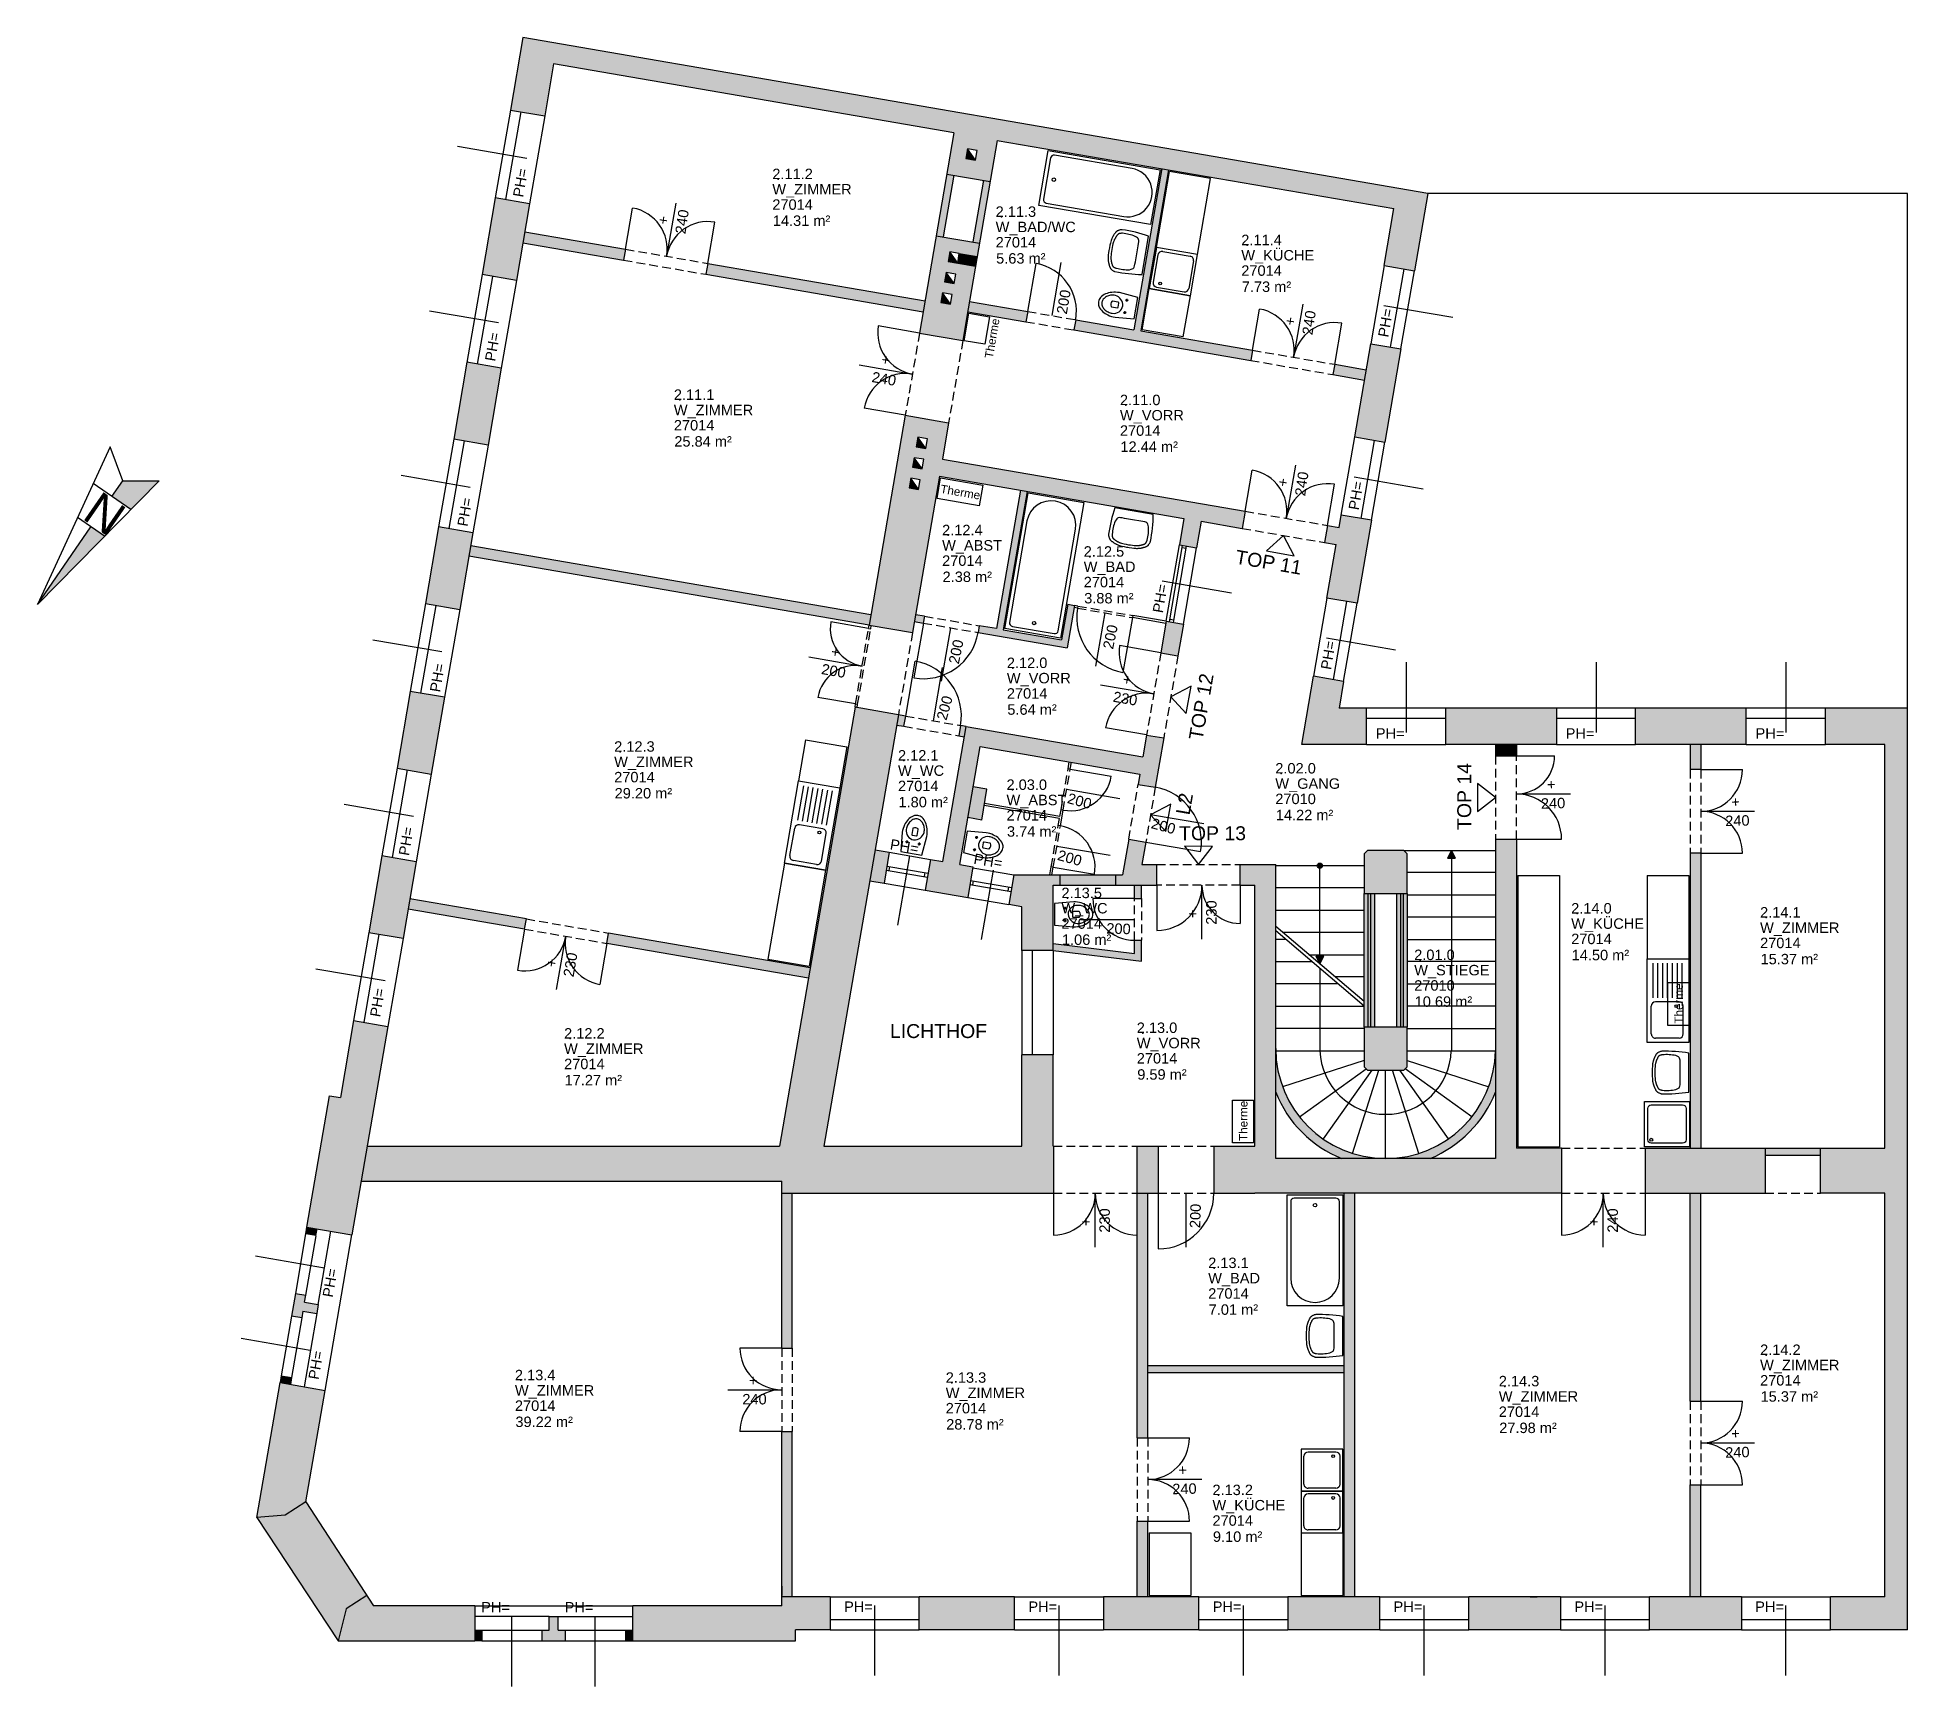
# Model space of a CAD drawing. Header units: centimetres. Extents: x -2015 to 674, y -1541 to 830.
import ezdxf
from ezdxf.enums import TextEntityAlignment as Align

# ---------------------------------------------------------------- set-up
doc = ezdxf.new("R2010")
doc.units = ezdxf.units.CM
doc.header["$LTSCALE"] = 50
doc.header["$MEASUREMENT"] = 0
doc.linetypes.add('VERDECKT', pattern=[0.375, 0.25, -0.125])
doc.layers.get('0').update_dxf_attribs({"linetype": 'CONTINUOUS'})
for name, color, linetype in [('ARC-Fenster', 5, 'CONTINUOUS'), ('ARC-Fenster-nv', 5, 'CONTINUOUS'), ('ARC-Kamin', 7, 'CONTINUOUS'), ('ARC-Tueren', 5, 'CONTINUOUS'), ('ARC-Tueren-nv', 5, 'CONTINUOUS'), ('BE-T', 7, 'CONTINUOUS'), ('BE-T-PM', 7, 'CONTINUOUS'), ('BE-T-RNBVBF', 7, 'CONTINUOUS'), ('BS-NPF', 7, 'CONTINUOUS'), ('BS-STT-A', 203, 'CONTINUOUS'), ('BS-WA-A-T', 203, 'CONTINUOUS'), ('BS-WA-C-NT', 253, 'CONTINUOUS'), ('BS-WA-C-T', 253, 'CONTINUOUS'), ('BS-WA-S-NT', 201, 'CONTINUOUS'), ('BS-WA-S-T', 201, 'CONTINUOUS'), ('BS-WA-V-NT', 203, 'VERDECKT'), ('BS-WA-V-T', 203, 'VERDECKT'), ('HB-KO-GLA-S', 132, 'CONTINUOUS'), ('HB-KO-HLZ-S', 30, 'CONTINUOUS'), ('HB-KO-HLZ-V', 32, 'VERDECKT'), ('HB-ZU-MOE-EI', 36, 'CONTINUOUS'), ('HB-ZU-SAN-EI', 54, 'CONTINUOUS'), ('HB-ZU-SAN-SG', 55, 'CONTINUOUS')]:
    doc.layers.add(name, color=color, linetype=linetype)
doc.styles.add('MOE', font='arial.ttf')
doc.styles.add('RNB', font='arial.ttf', dxfattribs={"width": 0.8})
doc.styles.get("Standard").update_dxf_attribs({"font": 'arial.ttf'})

msp = doc.modelspace()

# ---------------------------------------------------------------- texts
at = {"layer": 'BE-T', "char_height": 20, "width": 226, "attachment_point": 1}
for s, insert, rotation in [('TOP 11', (-290.5, 93.6), 350.2241), ('TOP 12', (-359.8, -177.8), 80.2241), ('TOP 14', (26.4, -309.3), 90), ('L2', (-378.3, -285.4), 80.2241)]:
    msp.add_mtext(s, dxfattribs=dict(at, insert=insert, rotation=rotation))
for s, insert in [('TOP 13', (-373.6, -304)), ('LICHTHOF', (-789.3, -588.4))]:
    msp.add_mtext(s, dxfattribs=dict(at, insert=insert))

# ---------------------------------------------------------------- blocks, each defined once
blk = doc.blocks.new('*U54')
at = {"layer": 'ARC-Fenster'}
for p, q in [((-57, -55.2), (57, -55.2)), ((-57, -70.2), (57, -70.2))]:
    blk.add_line(p, q, dxfattribs=at)
at = {"layer": 'ARC-Fenster-nv'}
blk.add_line((0, -136.1), (0, -35.2), dxfattribs=at)
blk.add_text('PH=', height=15, dxfattribs=at).set_placement((-44.4, -49.5))
at = {"layer": 'ARC-Fenster-nv', "flags": 1}
for tag, p in [('TIEFE', (-128, 52.5)), ('FLAECHE', (-128, 69.1)), ('MATERIAL', (-128, 60.8)), ('AUSSENJALOUSIE', (-128, 35.8)), ('ANTRIEB', (-128, 27.4)), ('FENSTERTYP', (-128, 44.2)), ('G-WERT', (-128, 19.1)), ('FARBE', (-128, 10.8)), ('BEMERKUNG', (-128, 2.4)), ('ANLAGENGRUPPE', (-128, -12.7)), ('DB_ID', (-128, -5.9))]:
    blk.add_attdef(tag, p, '', height=5, dxfattribs=at)
at = {"layer": 'ARC-Fenster-nv'}
blk.add_attdef('PH', text='', height=15, rotation=360, dxfattribs=at).set_placement((3.7, -34.7), align=Align.TOP_LEFT)
blk.add_attdef('HOEHE', (-21.1, -102.1), '', height=15, rotation=270, dxfattribs=at)
at = {"layer": 'ARC-Fenster-nv', "flags": 2}
blk.add_attdef('BREITE1', (6, -102.4), '', height=15, rotation=270, dxfattribs=at)
blk = doc.blocks.new('*U55')
at = {"layer": 'ARC-Fenster'}
for p, q in [((-67.9, -52.9), (46.1, -52.9)), ((-67.9, -67.9), (46.1, -67.9))]:
    blk.add_line(p, q, dxfattribs=at)
at = {"layer": 'ARC-Fenster-nv'}
blk.add_line((-10.9, -133.8), (-10.9, -32.9), dxfattribs=at)
blk.add_text('PH=', height=15, dxfattribs=at).set_placement((-57.3, -47.6))
at = {"layer": 'ARC-Fenster-nv', "flags": 1}
for tag, p in [('TIEFE', (-138.9, 54.7)), ('FLAECHE', (-138.9, 71.4)), ('MATERIAL', (-138.9, 63.1)), ('AUSSENJALOUSIE', (-138.9, 38)), ('ANTRIEB', (-138.9, 29.7)), ('FENSTERTYP', (-138.9, 46.4)), ('G-WERT', (-138.9, 21.3)), ('FARBE', (-138.9, 13)), ('BEMERKUNG', (-138.9, 4.7)), ('DB_ID', (-138.9, -3.7)), ('ANLAGENGRUPPE', (-138.9, -10.5))]:
    blk.add_attdef(tag, p, '', height=5, dxfattribs=at)
at = {"layer": 'ARC-Fenster-nv'}
blk.add_attdef('PH', text='', height=15, rotation=360, dxfattribs=at).set_placement((-9.3, -32.8), align=Align.TOP_LEFT)
blk.add_attdef('HOEHE', (-32, -99.9), '', height=15, rotation=270, dxfattribs=at)
at = {"layer": 'ARC-Fenster-nv', "flags": 2}
blk.add_attdef('BREITE1', (-4.9, -100.2), '', height=15, rotation=270, dxfattribs=at)
blk = doc.blocks.new('*U49')
at = {"layer": 'ARC-Fenster'}
for p, q in [((-57, -55.2), (57, -55.2)), ((-57, -70.2), (57, -70.2))]:
    blk.add_line(p, q, dxfattribs=at)
at = {"layer": 'ARC-Fenster-nv'}
blk.add_line((0, -136.1), (0, -35.2), dxfattribs=at)
blk.add_text('PH=', height=15, rotation=180, dxfattribs=at).set_placement((43.6, -26.2))
at = {"layer": 'ARC-Fenster-nv', "flags": 1}
for tag, p in [('TIEFE', (-128, 52.5)), ('FLAECHE', (-128, 69.1)), ('MATERIAL', (-128, 60.8)), ('AUSSENJALOUSIE', (-128, 35.8)), ('ANTRIEB', (-128, 27.4)), ('FENSTERTYP', (-128, 44.2)), ('G-WERT', (-128, 19.1)), ('FARBE', (-128, 10.8)), ('BEMERKUNG', (-128, 2.4)), ('ANLAGENGRUPPE', (-128, -12.7)), ('DB_ID', (-128, -5.9))]:
    blk.add_attdef(tag, p, '', height=5, dxfattribs=at)
at = {"layer": 'ARC-Fenster-nv'}
blk.add_attdef('PH', text='', height=15, rotation=180, dxfattribs=at).set_placement((-4.4, -41), align=Align.TOP_LEFT)
blk.add_attdef('HOEHE', (-21.1, -102.1), '', height=15, rotation=270, dxfattribs=at)
at = {"layer": 'ARC-Fenster-nv', "flags": 2}
blk.add_attdef('BREITE1', (6, -102.4), '', height=15, rotation=270, dxfattribs=at)
blk = doc.blocks.new('*U26')
at = {"layer": 'ARC-Fenster'}
for p, q in [((-64, -55.2), (64, -55.2)), ((-64, -70.2), (64, -70.2))]:
    blk.add_line(p, q, dxfattribs=at)
at = {"layer": 'ARC-Fenster-nv'}
blk.add_line((0, -136.1), (0, -35.2), dxfattribs=at)
blk.add_text('PH=', height=15, rotation=180, dxfattribs=at).set_placement((57.2, -30.7))
at = {"layer": 'ARC-Fenster-nv', "flags": 1}
for tag, p in [('TIEFE', (-128, 52.5)), ('FLAECHE', (-128, 69.1)), ('MATERIAL', (-128, 60.8)), ('AUSSENJALOUSIE', (-128, 35.8)), ('ANTRIEB', (-128, 27.4)), ('FENSTERTYP', (-128, 44.2)), ('G-WERT', (-128, 19.1)), ('FARBE', (-128, 10.8)), ('BEMERKUNG', (-128, 2.4)), ('ANLAGENGRUPPE', (-128, -12.7)), ('DB_ID', (-128, -5.9))]:
    blk.add_attdef(tag, p, '', height=5, dxfattribs=at)
at = {"layer": 'ARC-Fenster-nv', "flags": 2}
blk.add_attdef('BREITE1', (-6.2, -135.8), '', height=15, rotation=89.3404, dxfattribs=at)
at = {"layer": 'ARC-Fenster-nv'}
blk.add_attdef('PH', text='', height=15, rotation=180, dxfattribs=at).set_placement((9.2, -45.5), align=Align.TOP_LEFT)
blk.add_attdef('HOEHE', (20.9, -136.3), '', height=15, rotation=89.3404, dxfattribs=at)
blk = doc.blocks.new('*U27')
at = {"layer": 'ARC-Fenster'}
for p, q in [((-64, -55.2), (64, -55.2)), ((-64, -70.2), (64, -70.2))]:
    blk.add_line(p, q, dxfattribs=at)
at = {"layer": 'ARC-Fenster-nv'}
blk.add_line((0, -136.1), (0, -35.2), dxfattribs=at)
blk.add_text('PH=', height=15, rotation=180, dxfattribs=at).set_placement((56.5, -30.4))
at = {"layer": 'ARC-Fenster-nv', "flags": 1}
for tag, p in [('TIEFE', (-128, 52.5)), ('FLAECHE', (-128, 69.1)), ('MATERIAL', (-128, 60.8)), ('AUSSENJALOUSIE', (-128, 35.8)), ('ANTRIEB', (-128, 27.4)), ('FENSTERTYP', (-128, 44.2)), ('G-WERT', (-128, 19.1)), ('FARBE', (-128, 10.8)), ('BEMERKUNG', (-128, 2.4)), ('ANLAGENGRUPPE', (-128, -12.7)), ('DB_ID', (-128, -5.9))]:
    blk.add_attdef(tag, p, '', height=5, dxfattribs=at)
at = {"layer": 'ARC-Fenster-nv', "flags": 2}
blk.add_attdef('BREITE1', (-6.2, -135.8), '', height=15, rotation=89.3404, dxfattribs=at)
at = {"layer": 'ARC-Fenster-nv'}
blk.add_attdef('PH', text='', height=15, rotation=180, dxfattribs=at).set_placement((8.5, -45.2), align=Align.TOP_LEFT)
blk.add_attdef('HOEHE', (20.9, -136.3), '', height=15, rotation=89.3404, dxfattribs=at)
blk = doc.blocks.new('*U24')
at = {"layer": 'ARC-Fenster'}
for p, q in [((-64, -35), (64, -35)), ((-64, -50), (64, -50))]:
    blk.add_line(p, q, dxfattribs=at)
at = {"layer": 'ARC-Fenster-nv'}
blk.add_line((0, -115.9), (0, -15), dxfattribs=at)
blk.add_text('PH=', height=15, rotation=180, dxfattribs=at).set_placement((57.2, -9.1))
at = {"layer": 'ARC-Fenster-nv', "flags": 1}
for tag, p in [('FLAECHE', (-128, 89.3)), ('MATERIAL', (-128, 81)), ('AUSSENJALOUSIE', (-128, 55.9)), ('TIEFE', (-128, 72.7)), ('FENSTERTYP', (-128, 64.3)), ('ANTRIEB', (-128, 47.6)), ('G-WERT', (-128, 39.3)), ('FARBE', (-128, 30.9)), ('BEMERKUNG', (-128, 22.6)), ('ANLAGENGRUPPE', (-128, 7.4)), ('DB_ID', (-128, 14.3))]:
    blk.add_attdef(tag, p, '', height=5, dxfattribs=at)
at = {"layer": 'ARC-Fenster-nv'}
blk.add_attdef('PH', text='', height=15, rotation=180, dxfattribs=at).set_placement((9.1, -24), align=Align.TOP_LEFT)
at = {"layer": 'ARC-Fenster-nv', "flags": 2}
blk.add_attdef('BREITE1', (-6.2, -115.6), '', height=15, rotation=89.3404, dxfattribs=at)
at = {"layer": 'ARC-Fenster-nv'}
blk.add_attdef('HOEHE', (20.9, -116.2), '', height=15, rotation=89.3404, dxfattribs=at)
blk = doc.blocks.new('*U9')
for points in [[(5.5, 130.3), (0, 141.4), (-5.5, 130.3)], [(3.7, 0, 1), (-3.7, 0, 1)]]:
    blk.add_hatch(color=7).paths.add_polyline_path(points)
at = {"color": 7}
for p, q in [((0, 141.4), (-5.5, 130.3)), ((0, 141.4), (0, 0)), ((0, 141.4), (5.5, 130.3)), ((-5.5, 130.3), (5.5, 130.3))]:
    blk.add_line(p, q, dxfattribs=at)
blk.add_circle((0, 0), 3.75, dxfattribs=at)
blk = doc.blocks.new('*U10')
blk.add_hatch(color=7).paths.add_polyline_path([(5.5, 276.9), (0, 288), (-5.5, 276.9)])
at = {"color": 7}
for p, q in [((0, 288), (-5.5, 276.9)), ((-5.5, 276.9), (5.5, 276.9)), ((0, 288), (0, 0)), ((0, 288), (5.5, 276.9))]:
    blk.add_line(p, q, dxfattribs=at)
blk = doc.blocks.new('*U11')
at = {"layer": 'ARC-Fenster'}
for p, q in [((-64, -55.2), (64, -55.2)), ((-64, -70.2), (64, -70.2))]:
    blk.add_line(p, q, dxfattribs=at)
at = {"layer": 'ARC-Fenster-nv'}
blk.add_line((0, -136.1), (0, -35.2), dxfattribs=at)
blk.add_text('PH=', height=15, dxfattribs=at).set_placement((-44.1, -44.5))
at = {"layer": 'ARC-Fenster-nv', "flags": 1}
for tag, p in [('TIEFE', (-128, 52.5)), ('FLAECHE', (-128, 69.1)), ('MATERIAL', (-128, 60.8)), ('AUSSENJALOUSIE', (-128, 35.8)), ('ANTRIEB', (-128, 27.4)), ('FENSTERTYP', (-128, 44.2)), ('G-WERT', (-128, 19.1)), ('FARBE', (-128, 10.8)), ('BEMERKUNG', (-128, 2.4)), ('ANLAGENGRUPPE', (-128, -12.7)), ('DB_ID', (-128, -5.9))]:
    blk.add_attdef(tag, p, '', height=5, dxfattribs=at)
at = {"layer": 'ARC-Fenster-nv', "flags": 2}
blk.add_attdef('BREITE1', (-6, -135.8), '', height=15, rotation=90, dxfattribs=at)
at = {"layer": 'ARC-Fenster-nv'}
blk.add_attdef('PH', text='', height=15, rotation=360, dxfattribs=at).set_placement((3.9, -29.6), align=Align.TOP_LEFT)
blk.add_attdef('HOEHE', (21.1, -136.1), '', height=15, rotation=90, dxfattribs=at)
blk = doc.blocks.new('*U12')
at = {"layer": 'ARC-Fenster'}
for p, q in [((-43.3, -55.2), (43.3, -55.2)), ((-43.3, -70.2), (43.3, -70.2))]:
    blk.add_line(p, q, dxfattribs=at)
at = {"layer": 'ARC-Fenster-nv'}
blk.add_line((0, -136.1), (0, -35.2), dxfattribs=at)
blk.add_text('PH=', height=15, dxfattribs=at).set_placement((-44.1, -29.5))
at = {"layer": 'ARC-Fenster-nv', "flags": 1}
for tag, p in [('TIEFE', (-128, 52.5)), ('FLAECHE', (-128, 69.1)), ('MATERIAL', (-128, 60.8)), ('AUSSENJALOUSIE', (-128, 35.8)), ('ANTRIEB', (-128, 27.4)), ('FENSTERTYP', (-128, 44.2)), ('G-WERT', (-128, 19.1)), ('FARBE', (-128, 10.8)), ('BEMERKUNG', (-128, 2.4)), ('ANLAGENGRUPPE', (-128, -12.7)), ('DB_ID', (-128, -5.9))]:
    blk.add_attdef(tag, p, '', height=5, dxfattribs=at)
at = {"layer": 'ARC-Fenster-nv'}
blk.add_attdef('PH', text='', height=15, rotation=360, dxfattribs=at).set_placement((3.9, -14.7), align=Align.TOP_LEFT)
at = {"layer": 'ARC-Fenster-nv', "flags": 2}
blk.add_attdef('BREITE1', (-6, -135.8), '', height=15, rotation=90, dxfattribs=at)
at = {"layer": 'ARC-Fenster-nv'}
blk.add_attdef('HOEHE', (21.1, -136.1), '', height=15, rotation=90, dxfattribs=at)
blk = doc.blocks.new('*U13')
at = {"layer": 'ARC-Fenster'}
for p, q in [((-43.5, -55.2), (43.5, -55.2)), ((-43.5, -70.2), (43.5, -70.2))]:
    blk.add_line(p, q, dxfattribs=at)
at = {"layer": 'ARC-Fenster-nv'}
blk.add_line((0, -136.1), (0, -35.2), dxfattribs=at)
blk.add_text('PH=', height=15, rotation=180, dxfattribs=at).set_placement((40.6, -16.2))
at = {"layer": 'ARC-Fenster-nv', "flags": 1}
for tag, p in [('TIEFE', (-128, 52.5)), ('FLAECHE', (-128, 69.1)), ('MATERIAL', (-128, 60.8)), ('AUSSENJALOUSIE', (-128, 35.8)), ('ANTRIEB', (-128, 27.4)), ('FENSTERTYP', (-128, 44.2)), ('G-WERT', (-128, 19.1)), ('FARBE', (-128, 10.8)), ('BEMERKUNG', (-128, 2.4)), ('ANLAGENGRUPPE', (-128, -12.7)), ('DB_ID', (-128, -5.9))]:
    blk.add_attdef(tag, p, '', height=5, dxfattribs=at)
at = {"layer": 'ARC-Fenster-nv'}
blk.add_attdef('PH', text='', height=15, rotation=180, dxfattribs=at).set_placement((-7.4, -31), align=Align.TOP_LEFT)
at = {"layer": 'ARC-Fenster-nv', "flags": 2}
blk.add_attdef('BREITE1', (-6, -135.8), '', height=15, rotation=90, dxfattribs=at)
at = {"layer": 'ARC-Fenster-nv'}
blk.add_attdef('HOEHE', (21.1, -136.1), '', height=15, rotation=90, dxfattribs=at)
blk = doc.blocks.new('*U25')
at = {"layer": 'ARC-Fenster'}
for p, q in [((-64, -55.2), (64, -55.2)), ((-64, -70.2), (64, -70.2))]:
    blk.add_line(p, q, dxfattribs=at)
at = {"layer": 'ARC-Fenster-nv'}
blk.add_line((0, -136.1), (0, -35.2), dxfattribs=at)
blk.add_text('PH=', height=15, rotation=180, dxfattribs=at).set_placement((58.7, -27.7))
at = {"layer": 'ARC-Fenster-nv', "flags": 1}
for tag, p in [('TIEFE', (-128, 52.5)), ('FLAECHE', (-128, 69.1)), ('MATERIAL', (-128, 60.8)), ('AUSSENJALOUSIE', (-128, 35.8)), ('ANTRIEB', (-128, 27.4)), ('FENSTERTYP', (-128, 44.2)), ('G-WERT', (-128, 19.1)), ('FARBE', (-128, 10.8)), ('BEMERKUNG', (-128, 2.4)), ('ANLAGENGRUPPE', (-128, -12.7)), ('DB_ID', (-128, -5.9))]:
    blk.add_attdef(tag, p, '', height=5, dxfattribs=at)
at = {"layer": 'ARC-Fenster-nv', "flags": 2}
blk.add_attdef('BREITE1', (-6.2, -135.8), '', height=15, rotation=89.3404, dxfattribs=at)
at = {"layer": 'ARC-Fenster-nv'}
blk.add_attdef('PH', text='', height=15, rotation=180, dxfattribs=at).set_placement((10.6, -42.5), align=Align.TOP_LEFT)
blk.add_attdef('HOEHE', (20.9, -136.3), '', height=15, rotation=89.3404, dxfattribs=at)
blk = doc.blocks.new('*U28')
at = {"layer": 'ARC-Fenster'}
for p, q in [((-64, -55.2), (64, -55.2)), ((-64, -70.2), (64, -70.2))]:
    blk.add_line(p, q, dxfattribs=at)
at = {"layer": 'ARC-Fenster-nv'}
blk.add_line((0, -136.1), (0, -35.2), dxfattribs=at)
blk.add_text('PH=', height=15, rotation=180, dxfattribs=at).set_placement((58, -31.9))
at = {"layer": 'ARC-Fenster-nv', "flags": 1}
for tag, p in [('TIEFE', (-128, 52.5)), ('FLAECHE', (-128, 69.1)), ('MATERIAL', (-128, 60.8)), ('AUSSENJALOUSIE', (-128, 35.8)), ('ANTRIEB', (-128, 27.4)), ('FENSTERTYP', (-128, 44.2)), ('G-WERT', (-128, 19.1)), ('FARBE', (-128, 10.8)), ('BEMERKUNG', (-128, 2.4)), ('ANLAGENGRUPPE', (-128, -12.7)), ('DB_ID', (-128, -5.9))]:
    blk.add_attdef(tag, p, '', height=5, dxfattribs=at)
at = {"layer": 'ARC-Fenster-nv', "flags": 2}
blk.add_attdef('BREITE1', (-6.2, -135.8), '', height=15, rotation=89.3404, dxfattribs=at)
at = {"layer": 'ARC-Fenster-nv'}
blk.add_attdef('PH', text='', height=15, rotation=180, dxfattribs=at).set_placement((10, -46.7), align=Align.TOP_LEFT)
blk.add_attdef('HOEHE', (20.9, -136.3), '', height=15, rotation=89.3404, dxfattribs=at)
blk = doc.blocks.new('*U7')
at = {"layer": 'ARC-Fenster'}
for p, q in [((-64, -55.2), (64, -55.2)), ((-64, -70.2), (64, -70.2))]:
    blk.add_line(p, q, dxfattribs=at)
at = {"layer": 'ARC-Fenster-nv'}
blk.add_line((0, -136.1), (0, -35.2), dxfattribs=at)
blk.add_text('PH=', height=15, rotation=180, dxfattribs=at).set_placement((53.6, -33.3))
at = {"layer": 'ARC-Fenster-nv', "flags": 1}
for tag, p in [('TIEFE', (-128, 52.5)), ('FLAECHE', (-128, 69.1)), ('MATERIAL', (-128, 60.8)), ('AUSSENJALOUSIE', (-128, 35.8)), ('ANTRIEB', (-128, 27.4)), ('FENSTERTYP', (-128, 44.2)), ('G-WERT', (-128, 19.1)), ('FARBE', (-128, 10.8)), ('BEMERKUNG', (-128, 2.4)), ('ANLAGENGRUPPE', (-128, -12.7)), ('DB_ID', (-128, -5.9))]:
    blk.add_attdef(tag, p, '', height=5, dxfattribs=at)
at = {"layer": 'ARC-Fenster-nv'}
blk.add_attdef('PH', text='', height=15, rotation=180, dxfattribs=at).set_placement((5.6, -48.1), align=Align.TOP_LEFT)
at = {"layer": 'ARC-Fenster-nv', "flags": 2}
blk.add_attdef('BREITE1', (-6.2, -135.8), '', height=15, rotation=89.3404, dxfattribs=at)
at = {"layer": 'ARC-Fenster-nv'}
blk.add_attdef('HOEHE', (20.9, -136.3), '', height=15, rotation=89.3404, dxfattribs=at)
blk = doc.blocks.new('BS-Nordpeil')
h = blk.add_hatch(color=256)
h.paths.add_polyline_path([(122.7, 178), (107, 155.2), (134.2, 136.5), (175, 178)])
h.paths.add_polyline_path([(0, 0), (96.4, 98), (76.8, 111.5)])
for p, q in [((104.1, 226.9), (0, 0)), ((122.7, 178), (104.1, 226.9)), ((175, 178), (0, 0)), ((134.2, 136.5), (79.8, 174)), ((107, 155.2), (122.7, 178)), ((122.7, 178), (175, 178)), ((0, 0), (76.8, 111.5)), ((96.4, 98), (57.3, 124.9))]:
    blk.add_line(p, q)
at = {"insert": (90.2, 164.6), "char_height": 49, "attachment_point": 1, "rotation": 325.4226}
blk.add_mtext_dynamic_manual_height_columns('N', width=115.716, gutter_width=12.5, heights=[0], dxfattribs=at)
blk = doc.blocks.new('*U48')
at = {"layer": 'ARC-Tueren'}
blk.add_line((35, -20.3), (35, -90.3), dxfattribs=at)
blk.add_arc((35, -20.3), 70, 180, 270, dxfattribs=at)
at = {"layer": 'ARC-Tueren-nv'}
blk.add_line((0, -97.9), (0, -20.3), dxfattribs=at)
blk.add_attdef('BRANDSCHUTZ-KL', text='', height=12.5, rotation=90, dxfattribs=at).set_placement((6.5, 14.1), align=Align.CENTER)
at = {"layer": 'ARC-Tueren-nv', "flags": 1}
for tag, p in [('ANSCHLAGTYP', (-99.1, 22.5)), ('TUERTYP', (-99.1, 48.2)), ('FLAECHE', (-99.1, 39.6)), ('DORNMASS', (-99.1, 31.1)), ('MATERIAL', (-99.1, 13.9)), ('FARBE', (-99.1, 5.4)), ('DB_ID', (-99.1, -1.7)), ('ANLAGENGRUPPE', (-99.1, -8.9))]:
    blk.add_attdef(tag, p, '', height=5, dxfattribs=at)
at = {"layer": 'ARC-Tueren-nv'}
blk.add_attdef('BEMERKUNG', (-47.6, -3.2), '', height=12.5, dxfattribs=at)
blk.add_attdef('TUER-NR', text='', height=12.5, dxfattribs=at).set_placement((0, -20.3), align=Align.CENTER)
blk.add_attdef('HOEHE', (-21, -25.2), '', height=15, rotation=270, dxfattribs=at)
at = {"layer": 'ARC-Tueren-nv', "flags": 2}
blk.add_attdef('BREITE1', (6, -25.2), '', height=15, rotation=270, dxfattribs=at)
blk = doc.blocks.new('*U16')
at = {"layer": 'HB-ZU-SAN-EI'}
for p, q in [((-70, -150), (-110, -150)), ((-90, -130), (-90, -170)), ((110, -150), (70, -150)), ((90, -130), (90, -170))]:
    blk.add_line(p, q, dxfattribs=at)
for points in [[(-155, 0), (-180, -275, 0.066286), (-165, -384, 0.078865), (-127, -469, 0.107164), (-64, -531, 0.141995), (0, -550, 0.141995), (64, -531, 0.107164), (127, -469, 0.078865), (165, -384, 0.066286), (180, -275), (155, 0)], [(36, -360, 0.250057), (40, -352), (40, -267, 0.414214), (30, -257), (-30, -257, 0.414214), (-40, -267), (-40, -352, 0.250057), (-36, -360, 0.304231)]]:
    blk.add_lwpolyline(points, format="xyb", close=True, dxfattribs=at)
blk.add_lwpolyline([(0, -195, 0.359169), (-130, -325, 0.074766), (-120, -394, 0.085308), (-92, -449, 0.106203), (-48, -487, 0.127854), (0, -500, 0.127854), (48, -487, 0.106203), (92, -449, 0.085308), (122, -388, 0.090525), (130, -325, 0.414214), (0, -195, 0.074766)], format="xyb", dxfattribs=at)
for centre in [(-90, -150), (90, -150)]:
    blk.add_circle(centre, 12.5, dxfattribs=at)
blk = doc.blocks.new('*U18')
at = {"layer": 'HB-ZU-SAN-EI'}
blk.add_lwpolyline([(0, -80), (0, 0), (163, 0), (163, -80)], close=True, dxfattribs=at)
blk.add_lwpolyline([(5, -10), (5, -70, 0.414214), (10, -75), (123, -75, 1), (123, -5), (10, -5, 0.414214)], format="xyb", close=True, dxfattribs=at)
blk.add_circle((15, -40), 2.5, dxfattribs=at)
blk = doc.blocks.new('SAN-WB')
at = {"layer": 'HB-ZU-SAN-EI'}
for points in [[(28, 0), (-28, 0, 0.04569), (-30.5, -39), (-30.4, -39.6), (-30.3, -40.3), (-30.1, -41), (-29.8, -41.8), (-29.4, -42.5), (-29.1, -43.2), (-28.7, -43.9), (-28.4, -44.5), (-28.1, -45), (-27.8, -45.5), (-27.5, -45.8), (-27.2, -46.2), (-26.9, -46.4), (-26.6, -46.7), (-26.2, -47), (-25.8, -47.3), (-25.2, -47.5), (-24.7, -47.9), (-24.1, -48.2), (-23.4, -48.5), (-22.8, -48.8), (-22.1, -49.1), (-21.4, -49.5), (-20.8, -49.8), (-20.1, -50), (-19.5, -50.3), (-18.8, -50.5), (-18.1, -50.7), (-17.4, -51), (-16.7, -51.2), (-15.8, -51.4), (-14.9, -51.6), (-13.8, -51.9), (-12.5, -52.1), (-10.8, -52.3), (-8.6, -52.5), (-5.6, -52.6), (-1.9, -52.7), (0, -52.7), (1.9, -52.7), (5.6, -52.6), (8.6, -52.5), (10.8, -52.3), (12.5, -52.1), (13.8, -51.9), (14.9, -51.6), (15.8, -51.4), (16.7, -51.2), (17.4, -51), (18.1, -50.7), (18.8, -50.5), (19.5, -50.3), (20.1, -50), (20.7, -49.8), (21.4, -49.5), (22.1, -49.1), (22.8, -48.8), (23.4, -48.5), (24.1, -48.2), (24.7, -47.9), (25.2, -47.5), (25.7, -47.3), (26.2, -47), (26.6, -46.7), (26.9, -46.4), (27.2, -46.2), (27.5, -45.8), (27.8, -45.5), (28.1, -45), (28.4, -44.5), (28.7, -43.9), (29.1, -43.2), (29.4, -42.5), (29.8, -41.8), (30.1, -41), (30.3, -40.3), (30.4, -39.6), (30.5, -39, 0.04569)], [(24.3, -18.8), (23.4, -16.7), (22.6, -15.1), (21.8, -14), (20.8, -13.3), (19.4, -12.8), (17.6, -12.6), (15.1, -12.5), (11.8, -12.5), (0, -12.5), (-11.7, -12.5), (-15.1, -12.5), (-17.6, -12.6), (-19.4, -12.8), (-20.8, -13.3), (-21.8, -14), (-22.6, -15.1), (-23.4, -16.7), (-24.3, -18.8, 0.075022), (-25.5, -37.8), (-25.5, -38.2), (-25.4, -38.8), (-25.3, -39.3), (-25.1, -39.9), (-24.9, -40.5), (-24.8, -41), (-24.6, -41.6), (-24.4, -42), (-24.2, -42.4), (-24, -42.8), (-23.8, -43.1), (-23.6, -43.3), (-23.3, -43.5), (-23.1, -43.8), (-22.7, -44), (-22.4, -44.2), (-22, -44.5), (-21.5, -44.7), (-21, -45), (-20.4, -45.3), (-19.9, -45.5), (-19.3, -45.8), (-18.8, -46), (-18.2, -46.3), (-17.7, -46.5), (-17.1, -46.7), (-16.6, -46.9), (-16, -47.1), (-15.4, -47.3), (-14.8, -47.5), (-14.1, -47.7), (-13.3, -47.9), (-12.4, -48.1), (-11.4, -48.3), (-10, -48.4), (-8.2, -48.6), (-5.9, -48.7), (-3, -48.8), (0, -48.9), (3, -48.8), (5.9, -48.7), (8.2, -48.6), (10, -48.4), (11.4, -48.3), (12.4, -48.1), (13.3, -47.9), (14.1, -47.7), (14.8, -47.5), (15.4, -47.3), (16, -47.1), (16.6, -46.9), (17.1, -46.7), (17.7, -46.5), (18.2, -46.3), (18.8, -46), (19.3, -45.8), (19.9, -45.5), (20.4, -45.3), (21, -45), (21.5, -44.7), (22, -44.5), (22.4, -44.2), (22.7, -44), (23.1, -43.8), (23.3, -43.5), (23.6, -43.3), (23.8, -43.1), (24, -42.8), (24.2, -42.4), (24.4, -42), (24.6, -41.6), (24.8, -41), (24.9, -40.5), (25.1, -39.9), (25.3, -39.3), (25.4, -38.8), (25.5, -38.2), (25.5, -37.8, 0.075022)]]:
    blk.add_lwpolyline(points, format="xyb", close=True, dxfattribs=at)
blk = doc.blocks.new('*U59')
blk.add_lwpolyline([(0, 0), (40, 0), (40, -30), (0, -30)], close=True)
blk.add_attdef('BEZEICHNUNG', (2.7, -21.4), '', height=12)
at = {"flags": 1}
for tag, p in [('HERSTELLER', (-0.6, -66.5)), ('TYPE', (-0.6, -84.8)), ('BEMERKUNG', (-0.6, -102.5))]:
    blk.add_attdef(tag, p, '', height=15, dxfattribs=at)
blk = doc.blocks.new('*U57')
at = {"linetype": 'Continuous'}
for p, q in [((4, -10), (4, -50)), ((50, -4), (10, -4)), ((56, -10), (56, -50)), ((50, -56), (10, -56))]:
    blk.add_line(p, q, dxfattribs=at)
blk.add_lwpolyline([(0, -60), (60, -60), (60, 0), (0, 0)], close=True)
blk.add_circle((10, -14), 2, dxfattribs=at)
for centre, start, end in [((10, -10), 90, 180), ((50, -10), 0, 90), ((10, -50), 180, 270), ((50, -50), 270, 0)]:
    blk.add_arc(centre, 6, start, end, dxfattribs=at)
at = {"style": 'MOE', "flags": 1}
for tag, p in [('BEZEICHNUNG', (62.4, -15.8)), ('HERSTELLER', (60.2, -24.4)), ('BEMERKUNG', (60.2, -50.1))]:
    blk.add_attdef(tag, text='', height=5, dxfattribs=at).set_placement(p, align=Align.CENTER)
at = {"style": 'MOE', "flags": 3}
for tag, p in [('LAENGE1', (37, -33)), ('BREITE1', (37, -40.9))]:
    blk.add_attdef(tag, p, '', height=5, dxfattribs=at)
blk = doc.blocks.new('*U56')
for p, q in [((0, 0), (0, 60)), ((0, 60), (111, 60)), ((111, 0), (111, 60)), ((0, 0), (111, 0))]:
    blk.add_line(p, q)
at = {"style": 'MOE', "flags": 3}
for tag, p in [('LAENGE1', (7.7, 31.3)), ('BREITE1', (7.7, 23.5))]:
    blk.add_attdef(tag, p, '', height=5, dxfattribs=at)
at = {"style": 'MOE', "flags": 1}
for tag, height, p in [('HERSTELLER', 5, (31.2, 40)), ('BEMERKUNG', 5, (31.2, 14.3)), ('BEZEICHNUNG', 12.5, (33.8, -18.2))]:
    blk.add_attdef(tag, text='', height=height, dxfattribs=at).set_placement(p, align=Align.CENTER)
blk = doc.blocks.new('*U40')
at = {"layer": 'ARC-Tueren'}
for p, q in [((-60, 79.5), (-60, 19.5)), ((60, 79.5), (60, 19.5))]:
    blk.add_line(p, q, dxfattribs=at)
for centre, start, end in [((-60, 79.5), 270, 0), ((60, 79.5), 180, 270)]:
    blk.add_arc(centre, 60, start, end, dxfattribs=at)
at = {"layer": 'ARC-Tueren-nv'}
blk.add_line((0, 1.9), (0, 79.5), dxfattribs=at)
at = {"layer": 'ARC-Tueren-nv', "insert": (21.1, 35.6), "char_height": 15, "width": 48.816, "attachment_point": 1, "rotation": 271.3662}
blk.add_mtext('+', dxfattribs=at)
at = {"layer": 'ARC-Tueren-nv', "flags": 1}
for tag, p in [('TUERTYP', (-99.1, 148)), ('FLAECHE', (-99.1, 139.5)), ('DORNMASS', (-99.1, 130.9)), ('ANSCHLAGTYP', (-99.1, 122.3)), ('MATERIAL', (-99.1, 113.8)), ('FARBE', (-99.1, 105.2))]:
    blk.add_attdef(tag, p, '', height=5, dxfattribs=at)
at = {"layer": 'ARC-Tueren-nv'}
for tag, p in [('BRANDSCHUTZ-KL', (-0.4, 96.4)), ('BEMERKUNG', (-0.9, 112.3)), ('TUER-NR', (0, 79.6))]:
    blk.add_attdef(tag, text='', height=12.5, dxfattribs=at).set_placement(p, align=Align.CENTER)
at = {"layer": 'ARC-Tueren-nv', "flags": 2}
for tag, p in [('BREITE1', (5.9, 62.2)), ('BREITE2', (6.4, 24.4))]:
    blk.add_attdef(tag, p, '', height=15, rotation=271.3662, dxfattribs=at)
at = {"layer": 'ARC-Tueren-nv'}
blk.add_attdef('HOEHE', (-21.3, 44), '', height=15, rotation=271.3662, dxfattribs=at)
blk = doc.blocks.new('*U23')
at = {"layer": 'ARC-Tueren'}
for p, q in [((-60, 79.5), (-60, 19.5)), ((60, 79.5), (60, 19.5))]:
    blk.add_line(p, q, dxfattribs=at)
for centre, start, end in [((-60, 79.5), 270, 0), ((60, 79.5), 180, 270)]:
    blk.add_arc(centre, 60, start, end, dxfattribs=at)
at = {"layer": 'ARC-Tueren-nv'}
blk.add_line((0, 1.9), (0, 79.5), dxfattribs=at)
at = {"layer": 'ARC-Tueren-nv', "insert": (-21.1, 32.2), "char_height": 15, "width": 48.816, "attachment_point": 1, "rotation": 90.4024}
blk.add_mtext('+', dxfattribs=at)
at = {"layer": 'ARC-Tueren-nv', "flags": 1}
for tag, p in [('TUERTYP', (-99.1, 148)), ('FLAECHE', (-99.1, 139.5)), ('DORNMASS', (-99.1, 130.9)), ('ANSCHLAGTYP', (-99.1, 122.3)), ('MATERIAL', (-99.1, 113.8)), ('FARBE', (-99.1, 105.2))]:
    blk.add_attdef(tag, p, '', height=5, dxfattribs=at)
at = {"layer": 'ARC-Tueren-nv'}
for tag, p in [('BRANDSCHUTZ-KL', (-0.4, 96.4)), ('BEMERKUNG', (-0.9, 112.3)), ('TUER-NR', (0, 79.6))]:
    blk.add_attdef(tag, text='', height=12.5, dxfattribs=at).set_placement(p, align=Align.CENTER)
at = {"layer": 'ARC-Tueren-nv', "flags": 2}
for tag, p in [('BREITE2', (-6.2, 43.2)), ('BREITE1', (-5.1, 5.5))]:
    blk.add_attdef(tag, p, '', height=15, rotation=90.4024, dxfattribs=at)
at = {"layer": 'ARC-Tueren-nv'}
blk.add_attdef('HOEHE', (21.1, 23), '', height=15, rotation=90.4024, dxfattribs=at)
blk = doc.blocks.new('*U20')
blk.add_lwpolyline([(0, 0), (61.6, 0), (61.6, -30), (0, -30)], close=True)
blk.add_attdef('BEZEICHNUNG', (2.7, -21.4), '', height=12)
at = {"flags": 1}
for tag, p in [('HERSTELLER', (-0.6, -66.5)), ('TYPE', (-0.6, -84.8)), ('BEMERKUNG', (-0.6, -102.5))]:
    blk.add_attdef(tag, p, '', height=15, dxfattribs=at)
blk = doc.blocks.new('*U29')
at = {"layer": 'ARC-Tueren'}
blk.add_line((-40, -20.3), (-40, -100.3), dxfattribs=at)
blk.add_arc((-40, -20.3), 80, 270, 0, dxfattribs=at)
at = {"layer": 'ARC-Tueren-nv'}
blk.add_line((0, -97.9), (0, -20.3), dxfattribs=at)
blk.add_attdef('BRANDSCHUTZ-KL', text='', height=12.5, rotation=90, dxfattribs=at).set_placement((6.5, 14.1), align=Align.CENTER)
at = {"layer": 'ARC-Tueren-nv', "flags": 1}
for tag, p in [('ANSCHLAGTYP', (-99.1, 22.5)), ('TUERTYP', (-99.1, 48.2)), ('FLAECHE', (-99.1, 39.6)), ('DORNMASS', (-99.1, 31.1)), ('MATERIAL', (-99.1, 13.9)), ('FARBE', (-99.1, 5.4)), ('DB_ID', (-99.1, -1.7)), ('ANLAGENGRUPPE', (-99.1, -8.9))]:
    blk.add_attdef(tag, p, '', height=5, dxfattribs=at)
at = {"layer": 'ARC-Tueren-nv'}
blk.add_attdef('BEMERKUNG', (-47.6, -3.2), '', height=12.5, dxfattribs=at)
at = {"layer": 'ARC-Tueren-nv', "flags": 2}
blk.add_attdef('BREITE1', (-6.8, -69.7), '', height=15, rotation=88.0857, dxfattribs=at)
at = {"layer": 'ARC-Tueren-nv'}
blk.add_attdef('HOEHE', (20.3, -70.6), '', height=15, rotation=88.0857, dxfattribs=at)
blk.add_attdef('TUER-NR', text='', height=12.5, dxfattribs=at).set_placement((0, -20.3), align=Align.CENTER)
blk = doc.blocks.new('*U35')
at = {"layer": 'ARC-Tueren'}
blk.add_line((40, -20.3), (40, -100.3), dxfattribs=at)
blk.add_arc((40, -20.3), 80, 180, 270, dxfattribs=at)
at = {"layer": 'ARC-Tueren-nv'}
blk.add_line((0, -97.9), (0, -20.3), dxfattribs=at)
blk.add_attdef('BRANDSCHUTZ-KL', text='', height=12.5, rotation=90, dxfattribs=at).set_placement((6.5, 14.1), align=Align.CENTER)
at = {"layer": 'ARC-Tueren-nv', "flags": 1}
for tag, p in [('ANSCHLAGTYP', (-99.1, 22.5)), ('TUERTYP', (-99.1, 48.2)), ('FLAECHE', (-99.1, 39.6)), ('DORNMASS', (-99.1, 31.1)), ('MATERIAL', (-99.1, 13.9)), ('FARBE', (-99.1, 5.4)), ('DB_ID', (-99.1, -1.7)), ('ANLAGENGRUPPE', (-99.1, -8.9))]:
    blk.add_attdef(tag, p, '', height=5, dxfattribs=at)
at = {"layer": 'ARC-Tueren-nv'}
blk.add_attdef('BEMERKUNG', (-47.6, -3.2), '', height=12.5, dxfattribs=at)
at = {"layer": 'ARC-Tueren-nv', "flags": 2}
blk.add_attdef('BREITE1', (-6.8, -69.7), '', height=15, rotation=88.0857, dxfattribs=at)
at = {"layer": 'ARC-Tueren-nv'}
blk.add_attdef('HOEHE', (20.3, -70.6), '', height=15, rotation=88.0857, dxfattribs=at)
blk.add_attdef('TUER-NR', text='', height=12.5, dxfattribs=at).set_placement((0, -20.3), align=Align.CENTER)
blk = doc.blocks.new('*U30')
at = {"layer": 'ARC-Tueren'}
blk.add_line((40, -20.3), (40, -100.3), dxfattribs=at)
blk.add_arc((40, -20.3), 80, 180, 270, dxfattribs=at)
at = {"layer": 'ARC-Tueren-nv'}
blk.add_line((0, -97.9), (0, -20.3), dxfattribs=at)
blk.add_attdef('BRANDSCHUTZ-KL', text='', height=12.5, rotation=90, dxfattribs=at).set_placement((6.5, 14.1), align=Align.CENTER)
at = {"layer": 'ARC-Tueren-nv', "flags": 1}
for tag, p in [('ANSCHLAGTYP', (-99.1, 22.5)), ('TUERTYP', (-99.1, 48.2)), ('FLAECHE', (-99.1, 39.6)), ('DORNMASS', (-99.1, 31.1)), ('MATERIAL', (-99.1, 13.9)), ('FARBE', (-99.1, 5.4)), ('DB_ID', (-99.1, -1.7)), ('ANLAGENGRUPPE', (-99.1, -8.9))]:
    blk.add_attdef(tag, p, '', height=5, dxfattribs=at)
at = {"layer": 'ARC-Tueren-nv'}
blk.add_attdef('BEMERKUNG', (-47.6, -3.2), '', height=12.5, dxfattribs=at)
blk.add_attdef('TUER-NR', text='', height=12.5, dxfattribs=at).set_placement((0, -20.3), align=Align.CENTER)
blk.add_attdef('HOEHE', (-18.8, -23.3), '', height=15, rotation=264.5037, dxfattribs=at)
at = {"layer": 'ARC-Tueren-nv', "flags": 2}
blk.add_attdef('BREITE1', (8.1, -25.9), '', height=15, rotation=264.5037, dxfattribs=at)
blk = doc.blocks.new('*U31')
at = {"layer": 'ARC-Tueren'}
for p, q in [((-60, 79.5), (-60, 19.5)), ((60, 79.5), (60, 19.5))]:
    blk.add_line(p, q, dxfattribs=at)
for centre, start, end in [((-60, 79.5), 270, 0), ((60, 79.5), 180, 270)]:
    blk.add_arc(centre, 60, start, end, dxfattribs=at)
at = {"layer": 'ARC-Tueren-nv'}
blk.add_line((0, 1.9), (0, 79.5), dxfattribs=at)
at = {"layer": 'ARC-Tueren-nv', "insert": (-21.1, 32.4), "char_height": 15, "width": 48.816, "attachment_point": 1, "rotation": 89.7958}
blk.add_mtext('+', dxfattribs=at)
at = {"layer": 'ARC-Tueren-nv', "flags": 1}
for tag, p in [('TUERTYP', (-99.1, 148)), ('FLAECHE', (-99.1, 139.5)), ('DORNMASS', (-99.1, 130.9)), ('ANSCHLAGTYP', (-99.1, 122.3)), ('MATERIAL', (-99.1, 113.8)), ('FARBE', (-99.1, 105.2))]:
    blk.add_attdef(tag, p, '', height=5, dxfattribs=at)
at = {"layer": 'ARC-Tueren-nv'}
for tag, p in [('BRANDSCHUTZ-KL', (-0.4, 96.4)), ('BEMERKUNG', (-0.9, 112.3)), ('TUER-NR', (0, 79.6))]:
    blk.add_attdef(tag, text='', height=12.5, dxfattribs=at).set_placement(p, align=Align.CENTER)
at = {"layer": 'ARC-Tueren-nv', "flags": 2}
for tag, p in [('BREITE2', (-6.1, 43.2)), ('BREITE1', (-5.5, 8.5))]:
    blk.add_attdef(tag, p, '', height=15, rotation=89.7958, dxfattribs=at)
at = {"layer": 'ARC-Tueren-nv'}
blk.add_attdef('HOEHE', (21, 22.8), '', height=15, rotation=89.7958, dxfattribs=at)
blk = doc.blocks.new('*U32')
at = {"layer": 'ARC-Fenster'}
for p, q in [((-55.7, -55.2), (55.7, -55.2)), ((-55.7, -61.1), (55.7, -61.1))]:
    blk.add_line(p, q, dxfattribs=at)
at = {"layer": 'ARC-Fenster-nv'}
for p, q in [((0, -136.1), (0, -35.2)), ((-52.2, -61.1), (-52.2, -55.2)), ((52.2, -61.1), (52.2, -55.2))]:
    blk.add_line(p, q, dxfattribs=at)
blk.add_text('PH=', height=15, dxfattribs=at).set_placement((-45.6, -43.9))
at = {"layer": 'ARC-Fenster-nv', "flags": 1}
for tag, p in [('TIEFE', (-128, 52.5)), ('FLAECHE', (-128, 69.1)), ('MATERIAL', (-128, 60.8)), ('AUSSENJALOUSIE', (-128, 35.8)), ('ANTRIEB', (-128, 27.4)), ('FENSTERTYP', (-128, 44.2)), ('G-WERT', (-128, 19.1)), ('FARBE', (-128, 10.8)), ('BEMERKUNG', (-128, 2.4)), ('ANLAGENGRUPPE', (-128, -12.7)), ('DB_ID', (-128, -5.9))]:
    blk.add_attdef(tag, p, '', height=5, dxfattribs=at)
at = {"layer": 'ARC-Fenster-nv'}
blk.add_attdef('PH', text='', height=15, rotation=360, dxfattribs=at).set_placement((2.5, -29), align=Align.TOP_LEFT)
blk.add_attdef('HOEHE', (-21.1, -102.1), '', height=15, rotation=270, dxfattribs=at)
at = {"layer": 'ARC-Fenster-nv', "flags": 2}
blk.add_attdef('BREITE1', (6, -102.4), '', height=15, rotation=270, dxfattribs=at)
blk = doc.blocks.new('*U33')
at = {"layer": 'ARC-Tueren'}
for p, q in [((-55, 79.5), (-55, 24.5)), ((55, 79.5), (55, 24.5))]:
    blk.add_line(p, q, dxfattribs=at)
for centre, start, end in [((-55, 79.5), 270, 0), ((55, 79.5), 180, 270)]:
    blk.add_arc(centre, 55, start, end, dxfattribs=at)
at = {"layer": 'ARC-Tueren-nv'}
blk.add_line((0, 1.9), (0, 79.5), dxfattribs=at)
at = {"layer": 'ARC-Tueren-nv', "insert": (-21.1, 32.4), "char_height": 15, "width": 48.816, "attachment_point": 1, "rotation": 89.7958}
blk.add_mtext('+', dxfattribs=at)
at = {"layer": 'ARC-Tueren-nv', "flags": 1}
for tag, p in [('TUERTYP', (-99.1, 148)), ('FLAECHE', (-99.1, 139.5)), ('DORNMASS', (-99.1, 130.9)), ('ANSCHLAGTYP', (-99.1, 122.3)), ('MATERIAL', (-99.1, 113.8)), ('FARBE', (-99.1, 105.2))]:
    blk.add_attdef(tag, p, '', height=5, dxfattribs=at)
at = {"layer": 'ARC-Tueren-nv'}
for tag, p in [('BRANDSCHUTZ-KL', (-0.4, 96.4)), ('BEMERKUNG', (-0.9, 112.3)), ('TUER-NR', (0, 79.6))]:
    blk.add_attdef(tag, text='', height=12.5, dxfattribs=at).set_placement(p, align=Align.CENTER)
at = {"layer": 'ARC-Tueren-nv', "flags": 2}
for tag, p in [('BREITE2', (-6.1, 43.2)), ('BREITE1', (-5.5, 8.5))]:
    blk.add_attdef(tag, p, '', height=15, rotation=89.7958, dxfattribs=at)
at = {"layer": 'ARC-Tueren-nv'}
blk.add_attdef('HOEHE', (21, 22.8), '', height=15, rotation=89.7958, dxfattribs=at)
blk = doc.blocks.new('*U34')
at = {"layer": 'ARC-Fenster'}
for p, q in [((-30, -55.2), (30, -55.2)), ((-30, -61.1), (30, -61.1))]:
    blk.add_line(p, q, dxfattribs=at)
at = {"layer": 'ARC-Fenster-nv'}
for p, q in [((0, -136.1), (0, -35.2)), ((-25.8, -61.1), (-25.8, -55.2)), ((25.8, -61.1), (25.8, -55.2))]:
    blk.add_line(p, q, dxfattribs=at)
blk.add_text('PH=', height=15, dxfattribs=at).set_placement((-30.6, -30.8))
at = {"layer": 'ARC-Fenster-nv', "flags": 1}
for tag, p in [('TIEFE', (-128, 52.5)), ('FLAECHE', (-128, 69.1)), ('MATERIAL', (-128, 60.8)), ('AUSSENJALOUSIE', (-128, 35.8)), ('ANTRIEB', (-128, 27.4)), ('FENSTERTYP', (-128, 44.2)), ('G-WERT', (-128, 19.1)), ('FARBE', (-128, 10.8)), ('BEMERKUNG', (-128, 2.4)), ('ANLAGENGRUPPE', (-128, -12.7)), ('DB_ID', (-128, -5.9))]:
    blk.add_attdef(tag, p, '', height=5, dxfattribs=at)
at = {"layer": 'ARC-Fenster-nv'}
blk.add_attdef('PH', text='', height=15, rotation=360, dxfattribs=at).set_placement((17.4, -16), align=Align.TOP_LEFT)
at = {"layer": 'ARC-Fenster-nv', "flags": 2}
blk.add_attdef('BREITE1', (-5.9, -135.9), '', height=15, rotation=90.498, dxfattribs=at)
at = {"layer": 'ARC-Fenster-nv'}
blk.add_attdef('HOEHE', (21.2, -135.9), '', height=15, rotation=90.498, dxfattribs=at)
blk = doc.blocks.new('*U36')
at = {"layer": 'HB-ZU-SAN-EI'}
blk.add_lwpolyline([(0, -81), (0, 0), (198, 0), (198, -81)], close=True, dxfattribs=at)
blk.add_lwpolyline([(5, -10), (5, -71, 0.414214), (10, -76), (158, -76, 0.985915), (158, -5), (10, -5, 0.414214)], format="xyb", close=True, dxfattribs=at)
blk.add_circle((15, -40), 2.5, dxfattribs=at)
blk = doc.blocks.new('*U37')
at = {"linetype": 'Continuous'}
for p, q in [((0, -60), (0, 0)), ((0, 0), (120, 0)), ((120, 0), (120, -60)), ((6, -10), (56, -10)), ((6, -17), (56, -17)), ((6, -24), (56, -24)), ((62, -14), (62, -48)), ((108, -8), (68, -8)), ((114, -14), (114, -48)), ((6, -31), (56, -31)), ((6, -38), (56, -38)), ((6, -45), (56, -45)), ((6, -52), (56, -52)), ((120, -60), (0, -60)), ((108, -54), (68, -54))]:
    blk.add_line(p, q, dxfattribs=at)
blk.add_circle((68, -18), 2, dxfattribs=at)
for centre, start, end in [((68, -14), 90, 180), ((108, -14), 0, 90), ((68, -48), 180, 270), ((108, -48), 270, 0)]:
    blk.add_arc(centre, 6, start, end, dxfattribs=at)
at = {"style": 'MOE', "flags": 1}
for tag, p in [('BEZEICHNUNG', (62.4, -15.8)), ('HERSTELLER', (60.2, -24.4)), ('BEMERKUNG', (60.2, -50.1))]:
    blk.add_attdef(tag, text='', height=5, dxfattribs=at).set_placement(p, align=Align.CENTER)
at = {"style": 'MOE', "flags": 3}
for tag, p in [('LAENGE1', (37, -33)), ('BREITE1', (37, -40.9))]:
    blk.add_attdef(tag, p, '', height=5, dxfattribs=at)
blk = doc.blocks.new('*U38')
for p, q in [((0, 0), (0, 60)), ((0, 60), (140, 60)), ((140, 0), (140, 60)), ((0, 0), (140, 0))]:
    blk.add_line(p, q)
at = {"style": 'MOE', "flags": 3}
for tag, p in [('LAENGE1', (7.7, 31.3)), ('BREITE1', (7.7, 23.5))]:
    blk.add_attdef(tag, p, '', height=5, dxfattribs=at)
at = {"style": 'MOE', "flags": 1}
for tag, height, p in [('HERSTELLER', 5, (31.2, 40)), ('BEMERKUNG', 5, (31.2, 14.3)), ('BEZEICHNUNG', 12.5, (33.8, -18.2))]:
    blk.add_attdef(tag, text='', height=height, dxfattribs=at).set_placement(p, align=Align.CENTER)
blk = doc.blocks.new('*U39')
for p, q in [((0, 0), (0, 60)), ((0, 60), (60, 60)), ((60, 0), (60, 60)), ((0, 0), (60, 0))]:
    blk.add_line(p, q)
at = {"style": 'MOE', "flags": 3}
for tag, p in [('LAENGE1', (7.7, 31.3)), ('BREITE1', (7.7, 23.5))]:
    blk.add_attdef(tag, p, '', height=5, dxfattribs=at)
at = {"style": 'MOE', "flags": 1}
for tag, height, p in [('HERSTELLER', 5, (31.2, 40)), ('BEMERKUNG', 5, (31.2, 14.3)), ('BEZEICHNUNG', 12.5, (33.8, -18.2))]:
    blk.add_attdef(tag, text='', height=height, dxfattribs=at).set_placement(p, align=Align.CENTER)
blk = doc.blocks.new('*U44')
at = {"layer": 'ARC-Tueren'}
for p, q in [((-65, 0), (-65, -65)), ((55, 0), (55, -55))]:
    blk.add_line(p, q, dxfattribs=at)
for centre, radius, start, end in [((-65, 0), 65, 270, 0), ((55, 0), 55, 180, 270)]:
    blk.add_arc(centre, radius, start, end, dxfattribs=at)
at = {"layer": 'ARC-Tueren-nv'}
blk.add_line((0, -77.6), (0, 0), dxfattribs=at)
at = {"layer": 'ARC-Tueren-nv', "insert": (-21.1, -47.2), "char_height": 15, "width": 48.816, "attachment_point": 1, "rotation": 90}
blk.add_mtext('+', dxfattribs=at)
at = {"layer": 'ARC-Tueren-nv', "flags": 1}
for tag, p in [('TUERTYP', (-99.1, 68.5)), ('FLAECHE', (-99.1, 60)), ('DORNMASS', (-99.1, 51.4)), ('ANSCHLAGTYP', (-99.1, 42.8)), ('MATERIAL', (-99.1, 34.2)), ('FARBE', (-99.1, 25.7))]:
    blk.add_attdef(tag, p, '', height=5, dxfattribs=at)
at = {"layer": 'ARC-Tueren-nv'}
for tag, p in [('BRANDSCHUTZ-KL', (-0.4, 16.9)), ('BEMERKUNG', (-0.9, 32.8)), ('TUER-NR', (0, 0.1))]:
    blk.add_attdef(tag, text='', height=12.5, dxfattribs=at).set_placement(p, align=Align.CENTER)
at = {"layer": 'ARC-Tueren-nv', "flags": 2}
for tag, p in [('BREITE2', (-6.1, -36.3)), ('BREITE1', (-5.3, -72.9))]:
    blk.add_attdef(tag, p, '', height=15, rotation=90, dxfattribs=at)
at = {"layer": 'ARC-Tueren-nv'}
blk.add_attdef('HOEHE', (21, -56.6), '', height=15, rotation=90, dxfattribs=at)
blk = doc.blocks.new('*U41')
at = {"layer": 'ARC-Tueren'}
blk.add_line((-30, -20.3), (-30, -80.3), dxfattribs=at)
blk.add_arc((-30, -20.3), 60, 270, 0, dxfattribs=at)
at = {"layer": 'ARC-Tueren-nv'}
blk.add_line((0, -97.9), (0, -20.3), dxfattribs=at)
blk.add_attdef('BRANDSCHUTZ-KL', text='', height=12.5, rotation=90, dxfattribs=at).set_placement((6.5, 14.1), align=Align.CENTER)
at = {"layer": 'ARC-Tueren-nv', "flags": 1}
for tag, p in [('ANSCHLAGTYP', (-99.1, 22.5)), ('TUERTYP', (-99.1, 48.2)), ('FLAECHE', (-99.1, 39.6)), ('DORNMASS', (-99.1, 31.1)), ('MATERIAL', (-99.1, 13.9)), ('FARBE', (-99.1, 5.4)), ('DB_ID', (-99.1, -1.7)), ('ANLAGENGRUPPE', (-99.1, -8.9))]:
    blk.add_attdef(tag, p, '', height=5, dxfattribs=at)
at = {"layer": 'ARC-Tueren-nv'}
blk.add_attdef('BEMERKUNG', (-47.6, -3.2), '', height=12.5, dxfattribs=at)
at = {"layer": 'ARC-Tueren-nv', "flags": 2}
blk.add_attdef('BREITE1', (-6.8, -60.1), '', height=15, rotation=88.0857, dxfattribs=at)
at = {"layer": 'ARC-Tueren-nv'}
blk.add_attdef('HOEHE', (20.3, -61.1), '', height=15, rotation=88.0857, dxfattribs=at)
blk.add_attdef('TUER-NR', text='', height=12.5, dxfattribs=at).set_placement((0, -20.3), align=Align.CENTER)
blk = doc.blocks.new('*U42')
at = {"layer": 'ARC-Tueren'}
for p, q in [((-60, 0), (-60, -60)), ((60, 0), (60, -60))]:
    blk.add_line(p, q, dxfattribs=at)
for centre, start, end in [((-60, 0), 270, 0), ((60, 0), 180, 270)]:
    blk.add_arc(centre, 60, start, end, dxfattribs=at)
at = {"layer": 'ARC-Tueren-nv'}
blk.add_line((0, -77.6), (0, 0), dxfattribs=at)
at = {"layer": 'ARC-Tueren-nv', "insert": (-21.1, -47.2), "char_height": 15, "width": 48.816, "attachment_point": 1, "rotation": 90}
blk.add_mtext('+', dxfattribs=at)
at = {"layer": 'ARC-Tueren-nv', "flags": 1}
for tag, p in [('TUERTYP', (-99.1, 68.5)), ('FLAECHE', (-99.1, 60)), ('DORNMASS', (-99.1, 51.4)), ('ANSCHLAGTYP', (-99.1, 42.8)), ('MATERIAL', (-99.1, 34.2)), ('FARBE', (-99.1, 25.7))]:
    blk.add_attdef(tag, p, '', height=5, dxfattribs=at)
at = {"layer": 'ARC-Tueren-nv'}
for tag, p in [('BRANDSCHUTZ-KL', (-0.4, 16.9)), ('BEMERKUNG', (-0.9, 32.8)), ('TUER-NR', (0, 0.1))]:
    blk.add_attdef(tag, text='', height=12.5, dxfattribs=at).set_placement(p, align=Align.CENTER)
at = {"layer": 'ARC-Tueren-nv', "flags": 2}
for tag, p in [('BREITE2', (-6.1, -36.3)), ('BREITE1', (-5.3, -72.9))]:
    blk.add_attdef(tag, p, '', height=15, rotation=90, dxfattribs=at)
at = {"layer": 'ARC-Tueren-nv'}
blk.add_attdef('HOEHE', (21, -56.6), '', height=15, rotation=90, dxfattribs=at)
blk = doc.blocks.new('*U43')
at = {"layer": 'HB-ZU-SAN-EI'}
blk.add_lwpolyline([(0, -80), (0, 0), (160, 0), (160, -80)], close=True, dxfattribs=at)
blk.add_lwpolyline([(5, -10), (5, -70, 0.414214), (10, -75), (120, -75, 1), (120, -5), (10, -5, 0.414214)], format="xyb", close=True, dxfattribs=at)
blk.add_circle((15, -40), 2.5, dxfattribs=at)
blk = doc.blocks.new('*U50')
at = {"layer": 'ARC-Tueren'}
for p, q in [((-65, 79.5), (-65, 14.5)), ((55, 79.5), (55, 24.5))]:
    blk.add_line(p, q, dxfattribs=at)
for centre, radius, start, end in [((-65, 79.5), 65, 270, 0), ((55, 79.5), 55, 180, 270)]:
    blk.add_arc(centre, radius, start, end, dxfattribs=at)
at = {"layer": 'ARC-Tueren-nv'}
blk.add_line((0, 1.9), (0, 79.5), dxfattribs=at)
at = {"layer": 'ARC-Tueren-nv', "insert": (21.1, 35.6), "char_height": 15, "width": 48.816, "attachment_point": 1, "rotation": 271.3662}
blk.add_mtext('+', dxfattribs=at)
at = {"layer": 'ARC-Tueren-nv', "flags": 1}
for tag, p in [('TUERTYP', (-99.1, 148)), ('FLAECHE', (-99.1, 139.5)), ('DORNMASS', (-99.1, 130.9)), ('ANSCHLAGTYP', (-99.1, 122.3)), ('MATERIAL', (-99.1, 113.8)), ('FARBE', (-99.1, 105.2))]:
    blk.add_attdef(tag, p, '', height=5, dxfattribs=at)
at = {"layer": 'ARC-Tueren-nv'}
for tag, p in [('BRANDSCHUTZ-KL', (-0.4, 96.4)), ('BEMERKUNG', (-0.9, 112.3)), ('TUER-NR', (0, 79.6))]:
    blk.add_attdef(tag, text='', height=12.5, dxfattribs=at).set_placement(p, align=Align.CENTER)
at = {"layer": 'ARC-Tueren-nv', "flags": 2}
for tag, p in [('BREITE1', (5.9, 62.2)), ('BREITE2', (6.4, 24.4))]:
    blk.add_attdef(tag, p, '', height=15, rotation=271.3662, dxfattribs=at)
at = {"layer": 'ARC-Tueren-nv'}
blk.add_attdef('HOEHE', (-21.3, 44), '', height=15, rotation=271.3662, dxfattribs=at)
blk = doc.blocks.new('*U45')
at = {"layer": 'ARC-Tueren'}
for p, q in [((-60, 0), (-60, -60)), ((60, 0), (60, -60))]:
    blk.add_line(p, q, dxfattribs=at)
for centre, start, end in [((-60, 0), 270, 0), ((60, 0), 180, 270)]:
    blk.add_arc(centre, 60, start, end, dxfattribs=at)
at = {"layer": 'ARC-Tueren-nv'}
blk.add_line((0, -77.6), (0, 0), dxfattribs=at)
at = {"layer": 'ARC-Tueren-nv', "insert": (-21.1, -47.2), "char_height": 15, "width": 48.816, "attachment_point": 1, "rotation": 90}
blk.add_mtext('+', dxfattribs=at)
at = {"layer": 'ARC-Tueren-nv', "flags": 1}
for tag, p in [('TUERTYP', (-99.1, 68.5)), ('FLAECHE', (-99.1, 60)), ('DORNMASS', (-99.1, 51.4)), ('ANSCHLAGTYP', (-99.1, 42.8)), ('MATERIAL', (-99.1, 34.2)), ('FARBE', (-99.1, 25.7))]:
    blk.add_attdef(tag, p, '', height=5, dxfattribs=at)
at = {"layer": 'ARC-Tueren-nv'}
for tag, p in [('BRANDSCHUTZ-KL', (-0.4, 16.9)), ('BEMERKUNG', (-0.9, 32.8)), ('TUER-NR', (0, 0.1))]:
    blk.add_attdef(tag, text='', height=12.5, dxfattribs=at).set_placement(p, align=Align.CENTER)
at = {"layer": 'ARC-Tueren-nv', "flags": 2}
for tag, p in [('BREITE2', (-6.1, -36.3)), ('BREITE1', (-5.3, -72.9))]:
    blk.add_attdef(tag, p, '', height=15, rotation=90, dxfattribs=at)
at = {"layer": 'ARC-Tueren-nv'}
blk.add_attdef('HOEHE', (21, -56.6), '', height=15, rotation=90, dxfattribs=at)
blk = doc.blocks.new('*U47')
at = {"layer": 'HB-ZU-SAN-EI'}
blk.add_lwpolyline([(0, -65), (0, 0), (65, 0), (65, -65)], close=True, dxfattribs=at)
blk.add_lwpolyline([(5, -55), (5, -10, -0.414214), (10, -5), (55, -5, -0.414214), (60, -10), (60, -55, -0.414214), (55, -60), (10, -60, -0.414214)], format="xyb", close=True, dxfattribs=at)
blk.add_circle((10, -55), 2, dxfattribs=at)
blk = doc.blocks.new('*U53')
at = {"layer": 'ARC-Tueren'}
blk.add_line((-40, -20.3), (-40, -100.3), dxfattribs=at)
blk.add_arc((-40, -20.3), 80, 270, 0, dxfattribs=at)
at = {"layer": 'ARC-Tueren-nv'}
blk.add_line((0, -97.9), (0, -20.3), dxfattribs=at)
blk.add_attdef('BRANDSCHUTZ-KL', text='', height=12.5, rotation=90, dxfattribs=at).set_placement((6.5, 14.1), align=Align.CENTER)
at = {"layer": 'ARC-Tueren-nv', "flags": 1}
for tag, p in [('ANSCHLAGTYP', (-99.1, 22.5)), ('TUERTYP', (-99.1, 48.2)), ('FLAECHE', (-99.1, 39.6)), ('DORNMASS', (-99.1, 31.1)), ('MATERIAL', (-99.1, 13.9)), ('FARBE', (-99.1, 5.4)), ('DB_ID', (-99.1, -1.7)), ('ANLAGENGRUPPE', (-99.1, -8.9))]:
    blk.add_attdef(tag, p, '', height=5, dxfattribs=at)
at = {"layer": 'ARC-Tueren-nv'}
blk.add_attdef('BEMERKUNG', (-47.6, -3.2), '', height=12.5, dxfattribs=at)
blk.add_attdef('TUER-NR', text='', height=12.5, dxfattribs=at).set_placement((0, -20.3), align=Align.CENTER)
blk.add_attdef('HOEHE', (-18.8, -23.3), '', height=15, rotation=264.5037, dxfattribs=at)
at = {"layer": 'ARC-Tueren-nv', "flags": 2}
blk.add_attdef('BREITE1', (8.1, -25.9), '', height=15, rotation=264.5037, dxfattribs=at)
blk = doc.blocks.new('*U51')
at = {"layer": 'ARC-Tueren'}
blk.add_line((30, -20.3), (30, -80.3), dxfattribs=at)
blk.add_arc((30, -20.3), 60, 180, 270, dxfattribs=at)
at = {"layer": 'ARC-Tueren-nv'}
blk.add_line((0, -97.9), (0, -20.3), dxfattribs=at)
blk.add_attdef('BRANDSCHUTZ-KL', text='', height=12.5, rotation=90, dxfattribs=at).set_placement((6.5, 14.1), align=Align.CENTER)
at = {"layer": 'ARC-Tueren-nv', "flags": 1}
for tag, p in [('ANSCHLAGTYP', (-99.1, 22.5)), ('TUERTYP', (-99.1, 48.2)), ('FLAECHE', (-99.1, 39.6)), ('DORNMASS', (-99.1, 31.1)), ('MATERIAL', (-99.1, 13.9)), ('FARBE', (-99.1, 5.4)), ('DB_ID', (-99.1, -1.7)), ('ANLAGENGRUPPE', (-99.1, -8.9))]:
    blk.add_attdef(tag, p, '', height=5, dxfattribs=at)
at = {"layer": 'ARC-Tueren-nv'}
blk.add_attdef('BEMERKUNG', (-47.6, -3.2), '', height=12.5, dxfattribs=at)
blk.add_attdef('TUER-NR', text='', height=12.5, dxfattribs=at).set_placement((0, -20.3), align=Align.CENTER)
blk.add_attdef('HOEHE', (-18.8, -23.3), '', height=15, rotation=264.5037, dxfattribs=at)
at = {"layer": 'ARC-Tueren-nv', "flags": 2}
blk.add_attdef('BREITE1', (8.1, -25.9), '', height=15, rotation=264.5037, dxfattribs=at)
blk = doc.blocks.new('*U52')
at = {"layer": 'ARC-Tueren'}
blk.add_line((-30, -20.3), (-30, -80.3), dxfattribs=at)
blk.add_arc((-30, -20.3), 60, 270, 0, dxfattribs=at)
at = {"layer": 'ARC-Tueren-nv'}
blk.add_line((0, -97.9), (0, -20.3), dxfattribs=at)
blk.add_attdef('BRANDSCHUTZ-KL', text='', height=12.5, rotation=90, dxfattribs=at).set_placement((6.5, 14.1), align=Align.CENTER)
at = {"layer": 'ARC-Tueren-nv', "flags": 1}
for tag, p in [('ANSCHLAGTYP', (-99.1, 22.5)), ('TUERTYP', (-99.1, 48.2)), ('FLAECHE', (-99.1, 39.6)), ('DORNMASS', (-99.1, 31.1)), ('MATERIAL', (-99.1, 13.9)), ('FARBE', (-99.1, 5.4)), ('DB_ID', (-99.1, -1.7)), ('ANLAGENGRUPPE', (-99.1, -8.9))]:
    blk.add_attdef(tag, p, '', height=5, dxfattribs=at)
at = {"layer": 'ARC-Tueren-nv'}
blk.add_attdef('BEMERKUNG', (-47.6, -3.2), '', height=12.5, dxfattribs=at)
blk.add_attdef('TUER-NR', text='', height=12.5, dxfattribs=at).set_placement((0, -20.3), align=Align.CENTER)
blk.add_attdef('HOEHE', (-18.8, -23.3), '', height=15, rotation=264.5037, dxfattribs=at)
at = {"layer": 'ARC-Tueren-nv', "flags": 2}
blk.add_attdef('BREITE1', (8.1, -25.9), '', height=15, rotation=264.5037, dxfattribs=at)
blk = doc.blocks.new('*U58')
for p, q in [((0, 0), (0, 60)), ((0, 60), (60, 60)), ((60, 0), (60, 60)), ((0, 0), (60, 0))]:
    blk.add_line(p, q)
at = {"style": 'MOE', "flags": 3}
for tag, p in [('LAENGE1', (7.7, 31.3)), ('BREITE1', (7.7, 23.5))]:
    blk.add_attdef(tag, p, '', height=5, dxfattribs=at)
at = {"style": 'MOE', "flags": 1}
for tag, height, p in [('HERSTELLER', 5, (31.2, 40)), ('BEMERKUNG', 5, (31.2, 14.3)), ('BEZEICHNUNG', 12.5, (33.8, -18.2))]:
    blk.add_attdef(tag, text='', height=height, dxfattribs=at).set_placement(p, align=Align.CENTER)
blk = doc.blocks.new('*U60')
at = {"linetype": 'Continuous'}
for p, q in [((4, -10), (4, -50)), ((50, -4), (10, -4)), ((56, -10), (56, -50)), ((50, -56), (10, -56))]:
    blk.add_line(p, q, dxfattribs=at)
blk.add_lwpolyline([(0, -60), (60, -60), (60, 0), (0, 0)], close=True)
blk.add_circle((10, -14), 2, dxfattribs=at)
for centre, start, end in [((10, -10), 90, 180), ((50, -10), 0, 90), ((10, -50), 180, 270), ((50, -50), 270, 0)]:
    blk.add_arc(centre, 6, start, end, dxfattribs=at)
at = {"style": 'MOE', "flags": 1}
for tag, p in [('BEZEICHNUNG', (62.4, -15.8)), ('HERSTELLER', (60.2, -24.4)), ('BEMERKUNG', (60.2, -50.1))]:
    blk.add_attdef(tag, text='', height=5, dxfattribs=at).set_placement(p, align=Align.CENTER)
at = {"style": 'MOE', "flags": 3}
for tag, p in [('LAENGE1', (37, -33)), ('BREITE1', (37, -40.9))]:
    blk.add_attdef(tag, p, '', height=5, dxfattribs=at)
blk = doc.blocks.new('*U61')
for p, q in [((0, 0), (0, 60)), ((0, 60), (90, 60)), ((90, 0), (90, 60)), ((0, 0), (90, 0))]:
    blk.add_line(p, q)
at = {"style": 'MOE', "flags": 3}
for tag, p in [('LAENGE1', (7.7, 31.3)), ('BREITE1', (7.7, 23.5))]:
    blk.add_attdef(tag, p, '', height=5, dxfattribs=at)
at = {"style": 'MOE', "flags": 1}
for tag, height, p in [('HERSTELLER', 5, (31.2, 40)), ('BEMERKUNG', 5, (31.2, 14.3)), ('BEZEICHNUNG', 12.5, (33.8, -18.2))]:
    blk.add_attdef(tag, text='', height=height, dxfattribs=at).set_placement(p, align=Align.CENTER)
blk = doc.blocks.new('*U62')
at = {"linetype": 'Continuous'}
for p, q in [((0, -60), (0, 0)), ((0, 0), (120, 0)), ((120, 0), (120, -60)), ((6, -10), (56, -10)), ((6, -17), (56, -17)), ((6, -24), (56, -24)), ((62, -14), (62, -48)), ((108, -8), (68, -8)), ((114, -14), (114, -48)), ((6, -31), (56, -31)), ((6, -38), (56, -38)), ((6, -45), (56, -45)), ((6, -52), (56, -52)), ((120, -60), (0, -60)), ((108, -54), (68, -54))]:
    blk.add_line(p, q, dxfattribs=at)
blk.add_circle((68, -18), 2, dxfattribs=at)
for centre, start, end in [((68, -14), 90, 180), ((108, -14), 0, 90), ((68, -48), 180, 270), ((108, -48), 270, 0)]:
    blk.add_arc(centre, 6, start, end, dxfattribs=at)
at = {"style": 'MOE', "flags": 1}
for tag, p in [('BEZEICHNUNG', (62.4, -15.8)), ('HERSTELLER', (60.2, -24.4)), ('BEMERKUNG', (60.2, -50.1))]:
    blk.add_attdef(tag, text='', height=5, dxfattribs=at).set_placement(p, align=Align.CENTER)
at = {"style": 'MOE', "flags": 3}
for tag, p in [('LAENGE1', (37, -33)), ('BREITE1', (37, -40.9))]:
    blk.add_attdef(tag, p, '', height=5, dxfattribs=at)
blk = doc.blocks.new('*U63')
for p, q in [((0, 0), (0, 60)), ((0, 60), (120, 60)), ((120, 0), (120, 60)), ((0, 0), (120, 0))]:
    blk.add_line(p, q)
at = {"style": 'MOE', "flags": 3}
for tag, p in [('LAENGE1', (7.7, 31.3)), ('BREITE1', (7.7, 23.5))]:
    blk.add_attdef(tag, p, '', height=5, dxfattribs=at)
at = {"style": 'MOE', "flags": 1}
for tag, height, p in [('HERSTELLER', 5, (31.2, 40)), ('BEMERKUNG', 5, (31.2, 14.3)), ('BEZEICHNUNG', 12.5, (33.8, -18.2))]:
    blk.add_attdef(tag, text='', height=height, dxfattribs=at).set_placement(p, align=Align.CENTER)
blk = doc.blocks.new('*U64')
for p, q in [((0, 0), (0, 60)), ((0, 60), (390, 60)), ((390, 0), (390, 60)), ((0, 0), (390, 0))]:
    blk.add_line(p, q)
at = {"style": 'MOE', "flags": 3}
for tag, p in [('LAENGE1', (7.7, 31.3)), ('BREITE1', (7.7, 23.5))]:
    blk.add_attdef(tag, p, '', height=5, dxfattribs=at)
at = {"style": 'MOE', "flags": 1}
for tag, height, p in [('HERSTELLER', 5, (31.2, 40)), ('BEMERKUNG', 5, (31.2, 14.3)), ('BEZEICHNUNG', 12.5, (33.8, -18.2))]:
    blk.add_attdef(tag, text='', height=height, dxfattribs=at).set_placement(p, align=Align.CENTER)
blk = doc.blocks.new('RNB-VBF')
at = {"layer": 'BE-T-PM'}
blk.add_point((0, 0), dxfattribs=at)
at = {"layer": 'BE-T-RNBVBF', "style": 'RNB'}
for tag, p in [('RAUM_NUMMER', (-8.6, 0.1)), ('RAUM_BEZEICHNUNG', (-8.6, -21.9)), ('RAUM_NUMMER_OE', (-8.6, -43.9)), ('FLAECHE', (-7.9, -67.1))]:
    blk.add_attdef(tag, p, '', height=15, dxfattribs=at)
for tag, p, height, flags in [('BELEGUNG_MAX', (72.4, -52.8), 2.5, 9), ('RAUM_NUMMER_PLATZHALTER', (-9.2, -89.3), 15, 1), ('BELEGUNG_AUS_MOEBLIERUNGSPLAN', (72.4, -56.9), 2.5, 9), ('BEMERKUNG', (72.4, -69.4), 2.5, 9), ('RAUM_HOEHE', (72.4, -73.4), 2.5, 9), ('RAUM_FUNKTION', (72.4, -77.4), 2.5, 9), ('RAUM_AUFBAU', (72.4, -81.4), 2.5, 9), ('ID', (72.4, -61.1), 2.5, 9), ('ID_RNB', (72.4, -65.3), 2.5, 9), ('BODENBELAG_AUS_PLAN', (-9.2, -111.3), 15, 1), ('RAUM_MIETEINHEIT', (72.4, -85.4), 2.5, 9)]:
    blk.add_attdef(tag, p, '', height=height, dxfattribs=dict(at, flags=flags))

# ---------------------------------------------------------------- hatches: boundary and pattern name
at = {"layer": 'BS-WA-C-NT'}
h = msp.add_hatch(color=256, dxfattribs=at)
h.paths.add_polyline_path([(-738.8, 451.4), (-1051.2, 505.2), (-1054, 489.5), (-741.6, 435.6)])
h.paths.add_polyline_path([(-1314.4, 550.6), (-1317.1, 534.8), (-1172.2, 509.9), (-1169.5, 525.6)])
h.paths.add_polyline_path([(-1392.1, 99.2), (-1394.7, 84.4), (-819.2, -14.7), (-816.6, 0.1)])
h.paths.add_polyline_path([(-645.1, 623), (-655, 624.7), (-670.3, 536), (-660.4, 534.3)])
h.paths.add_polyline_path([(-697.6, 632), (-707.4, 633.7), (-722.7, 545), (-712.9, 543.3)])
h = msp.add_hatch(color=256, dxfattribs=at)
h.dxf.hatch_style = 1
h.paths.add_polyline_path([(-388.8, 639.7), (-398.6, 641.4), (-438.5, 409.8), (-522.2, 424.2), (-524.8, 409.5), (-270.6, 365.7), (-268.1, 380.4), (-428.7, 408.1)])
h.paths.add_polyline_path([(-593.7, 421.3), (-591.2, 436.1), (-674.8, 450.5), (-677.4, 435.8)])
h.paths.add_polyline_path([(-107, 337.5), (-104.5, 352.3), (-149.8, 360.1), (-152.3, 345.3)])
h = msp.add_hatch(color=256, dxfattribs=at)
h.dxf.hatch_style = 1
h.paths.add_polyline_path([(-626.3, -21.6), (-592, 177.5), (-601.8, 179.2), (-636.1, -19.9), (-660.8, -15.6), (-662.5, -25.5), (-534.4, -47.5), (-523.9, 13.4), (-533.7, 15.1), (-542.5, -36)])
h.paths.add_polyline_path([(-739.6, -2), (-752.4, 0.2), (-754.1, -9.7), (-741.3, -11.9)])
h = msp.add_hatch(color=256, dxfattribs=at)
h.dxf.hatch_style = 1
h.paths.add_polyline_path([(376.4, -342.6), (361.4, -342.6), (361.4, -766.6), (376.4, -766.6)])
h.paths.add_polyline_path([(361.4, -222.6), (376.4, -222.6), (376.4, -186.6), (361.4, -186.6)])
h = msp.add_hatch(color=256, dxfattribs=at)
h.dxf.hatch_style = 1
h.paths.add_polyline_path([(-427.6, -388.8), (-437.6, -388.8), (-437.6, -407.8), (-427.6, -407.8)])
h.paths.add_polyline_path([(-427.6, -467.8), (-437.6, -467.8), (-437.6, -486.8), (-554.6, -472.6), (-554.6, -482.7), (-427.6, -498.1)])
for points in [[(-107.6, -400.6), (-92.6, -400.6), (-92.6, -592.6), (-107.6, -592.6)], [(-139.3, -781.6), (-76.6, -781.6, -0.414214), (-234.6, -623.6), (-234.6, -686.3, 0.206574)], [(81.4, -686.3), (81.4, -626.6, -0.40861), (-76.1, -781.6), (-12.4, -781.6, 0.201347)], [(-1627.6, -880.1), (-1629.3, -890), (-1614.6, -892.5), (-1612.9, -882.7)], [(-1611.3, -991.5), (-1631, -988.1), (-1629.3, -978.3), (-1644.1, -975.7), (-1649.7, -1008.2), (-1634.9, -1010.8), (-1633.2, -1000.9), (-1613.5, -1004.3)], [(-1651.4, -1106.4), (-1649.7, -1096.5), (-1664.5, -1094), (-1666.2, -1103.8)], [(-1256.1, -1459.9), (-1266.1, -1459.9), (-1266.1, -1439.9), (-1279.1, -1439.9), (-1279.1, -1459.9), (-1289.1, -1459.9), (-1289.1, -1474.9), (-1256.1, -1474.9)], [(-1376.1, -1459.9), (-1386.1, -1459.9), (-1386.1, -1474.9), (-1376.1, -1474.9)], [(-1159.1, -1459.9), (-1169.1, -1459.9), (-1169.1, -1474.9), (-1159.1, -1474.9)]]:
    msp.add_hatch(color=256, dxfattribs=at).paths.add_polyline_path(points)
h = msp.add_hatch(color=256, dxfattribs=at)
h.paths.add_polyline_path([(-55.1, -400.6), (-60.6, -400.6), (-60.6, -592.6), (-55.1, -592.6)])
h.paths.add_polyline_path([(-51.1, -400.6), (-55.1, -400.6), (-55.1, -592.6), (-51.1, -592.6)])
h.paths.add_polyline_path([(-45.6, -400.6), (-51.1, -400.6), (-51.1, -592.6), (-45.6, -592.6)])
h = msp.add_hatch(color=256, dxfattribs=at)
h.dxf.hatch_style = 1
h.paths.add_polyline_path([(-929.9, -831.6), (-944.9, -831.6), (-944.9, -1054.1), (-929.9, -1054.1)])
h.paths.add_polyline_path([(-944.9, -1411.6), (-929.9, -1411.6), (-929.9, -1174.1), (-944.9, -1174.1)])
h = msp.add_hatch(color=256, dxfattribs=at)
h.dxf.hatch_style = 1
h.paths.add_polyline_path([(-418.6, -831.6), (-433.6, -831.6), (-433.6, -1183.1), (-418.6, -1183.1)])
h.paths.add_polyline_path([(-418.6, -1303.1), (-433.6, -1303.1), (-433.6, -1411.6), (-418.6, -1411.6)])
h = msp.add_hatch(color=256, dxfattribs=at)
h.dxf.hatch_style = 1
h.paths.add_polyline_path([(-121.1, -831.6), (-136.1, -831.6), (-136.1, -1411.6), (-121.1, -1411.6)])
h = msp.add_hatch(color=256, dxfattribs=at)
h.dxf.hatch_style = 1
h.paths.add_polyline_path([(376.4, -831.6), (361.4, -831.6), (361.4, -1130.6), (376.4, -1130.6)])
h.paths.add_polyline_path([(376.4, -1250.6), (361.4, -1250.6), (361.4, -1411.6), (376.4, -1411.6)])
h = msp.add_hatch(color=256, dxfattribs=at)
h.dxf.hatch_style = 1
h.paths.add_polyline_path([(-418.6, -1079.6), (-418.6, -1089.6), (-136.1, -1089.6), (-136.1, -1079.6)])
at = {"layer": 'BS-WA-C-T'}
h = msp.add_hatch(color=256, dxfattribs=at)
h.dxf.hatch_style = 1
h.paths.add_polyline_path([(-1316.9, 830.1), (-1334.9, 725.6), (-1334.9, 725.6), (-1285.7, 717.1), (-1272.8, 792), (-697.2, 692.9), (-707.4, 633.7), (-645.1, 623), (-634.9, 682.1), (-64.6, 583.9), (-78.7, 502.1), (-35.3, 494.6), (-16.1, 605.9)])
h.paths.add_polyline_path([(-664.1, 667.3), (-666.5, 653.5), (-680.3, 655.9), (-677.9, 669.7)], flags=16)
h = msp.add_hatch(color=256, dxfattribs=at)
h.dxf.hatch_style = 1
h.paths.add_polyline_path([(-1307.4, 591), (-1356.7, 599.5), (-1375.7, 489.1), (-1375.7, 489.1), (-1326.4, 480.6)])
h = msp.add_hatch(color=256, dxfattribs=at)
h.paths.add_polyline_path([(-679.1, 425.9), (-666.1, 501.2), (-691.9, 505.7), (-705.7, 508.1), (-703.4, 521.9), (-689.6, 519.5), (-663.7, 515), (-660.4, 534.3), (-722.7, 545), (-746.8, 405.1), (-684.5, 394.4)])
h.paths.add_polyline_path([(-702.1, 446.5), (-715.9, 448.9), (-713.6, 462.7), (-699.8, 460.3)], flags=16)
h.paths.add_polyline_path([(-697, 476.1), (-710.8, 478.5), (-708.5, 492.3), (-694.7, 489.9)], flags=16)
for points in [[(-663.7, 515), (-689.6, 519.5), (-691.9, 505.7), (-666.1, 501.2)], [(282.9, -134.1), (282.9, -186.6), (441.9, -186.6), (441.9, -134.1)], [(-818.3, -382.2), (-797.8, -385.7), (-790.2, -341.4), (-810.7, -337.8)], [(-1629, -1275.3), (-1659, -1294.3), (-1699.5, -1297.5), (-1582.6, -1474.9), (-1570.9, -1429), (-1541.6, -1409.9)]]:
    msp.add_hatch(color=256, dxfattribs=at).paths.add_polyline_path(points)
h = msp.add_hatch(color=256, dxfattribs=at)
h.dxf.hatch_style = 1
h.paths.add_polyline_path([(-54.6, 382.2), (-98, 389.7), (-121.1, 255.7), (-77.7, 248.2)])
h.paths.add_polyline_path([(-97.1, 135.9), (-140.5, 143.3), (-143.5, 125.6), (-160.3, 128.5), (-164.5, 103.9), (-147.8, 101), (-161, 24.1), (-117.6, 16.6)])
h = msp.add_hatch(color=256, dxfattribs=at)
h.paths.add_polyline_path([(-1388.9, 118), (-1438.2, 126.4), (-1457.2, 16.1), (-1407.9, 7.6)])
h.paths.add_polyline_path([(-1348.1, 354.5), (-1397.4, 363), (-1397.4, 363), (-1416.4, 252.6), (-1367.2, 244.1)])
h = msp.add_hatch(color=256, dxfattribs=at)
h.dxf.hatch_style = 1
h.paths.add_polyline_path([(-718.1, 199.2), (-366.5, 138.7), (-373.1, 100.5), (-348.5, 96.2), (-341.9, 134.4), (-282.8, 124.2), (-278.5, 148.9), (-713.9, 223.9), (-704.9, 276.1), (-767.2, 286.8), (-819.2, -14.7), (-756.8, -25.4)])
h.paths.add_polyline_path([(-761.8, 182.6), (-759.4, 196.4), (-745.6, 194), (-748, 180.2)], flags=16)
h.paths.add_polyline_path([(-756.7, 212.1), (-754.3, 225.9), (-740.6, 223.6), (-742.9, 209.8)], flags=16)
h.paths.add_polyline_path([(-751.6, 241.7), (-749.3, 255.5), (-735.5, 253.1), (-737.8, 239.3)], flags=16)
h = msp.add_hatch(color=256, dxfattribs=at)
h.dxf.hatch_style = 1
h.paths.add_polyline_path([(-399.8, -54.5), (-375.2, -58.8), (-367.4, -13.6), (-392, -9.3)])
h = msp.add_hatch(color=256, dxfattribs=at)
h.dxf.hatch_style = 1
h.paths.add_polyline_path([(9.9, -134.1), (9.9, -186.6), (168.9, -186.6), (168.9, -134.1)])
h.paths.add_polyline_path([(-143.6, -134.1), (-137, -95.7), (-180.4, -88.2), (-197.3, -186.6), (-104.1, -186.6), (-104.1, -134.1)])
h = msp.add_hatch(color=256, dxfattribs=at)
h.paths.add_polyline_path([(-1470.4, -355.1), (-1519.7, -346.6), (-1519.7, -346.6), (-1538.7, -457), (-1489.4, -465.5)])
h.paths.add_polyline_path([(-1429.6, -118.6), (-1478.9, -110.1), (-1497.9, -220.4), (-1448.7, -228.9), (-1448.7, -228.9)])
h.paths.add_polyline_path([(-1511.2, -591.6), (-1560.4, -583.1), (-1579.5, -694), (-1595.1, -691.3), (-1627.6, -880.1), (-1562.8, -891.3)])
h = msp.add_hatch(color=256, dxfattribs=at)
h.dxf.hatch_style = 1
h.paths.add_polyline_path([(-554.1, -831.6), (-554.1, -764.1), (-554.6, -764.1), (-554.6, -632.6), (-599.6, -632.6), (-599.6, -764.1), (-884.1, -764.1), (-777.2, -143.7), (-839.5, -133), (-948.3, -764.1), (-1540.9, -764.1), (-1549.5, -814.1), (-944.9, -814.1), (-944.9, -831.6)])
h = msp.add_hatch(color=256, dxfattribs=at)
h.dxf.hatch_style = 1
h.paths.add_polyline_path([(673.9, -134.1), (555.9, -134.1), (555.9, -186.6), (641.4, -186.6), (641.4, -766.6), (548.9, -766.6), (548.9, -831.6), (641.4, -831.6), (641.4, -1411.6), (562.9, -1411.6), (562.9, -1459.1), (673.9, -1459.1)])
h = msp.add_hatch(color=256, dxfattribs=at)
h.paths.add_polyline_path([(-766.6, -145.5), (-777.2, -143.7), (-779.8, -158.5), (-769.1, -160.3)])
h.paths.add_polyline_path([(-690.3, -173.9), (-682.4, -175.3), (-679.9, -160.5), (-687.8, -159.1)])
h = msp.add_hatch(color=256, dxfattribs=at)
h.dxf.hatch_style = 1
h.paths.add_polyline_path([(-395.6, -177), (-420.2, -172.8), (-425.6, -204.3), (-679.9, -160.5), (-713.3, -354.6), (-731.1, -351.6), (-738.7, -395.9), (-677.5, -406.4), (-669.9, -362.1), (-688.7, -358.9), (-659.5, -189.4), (-429.9, -228.9), (-432.4, -243.7), (-407.8, -248)])
h = msp.add_hatch(color=256, dxfattribs=at)
h.dxf.hatch_style = 1
h.paths.add_polyline_path([(81.4, -202.6), (111.4, -202.6), (111.4, -186.6), (81.4, -186.6)])
h = msp.add_hatch(color=256, dxfattribs=at)
h.dxf.hatch_style = 1
h.paths.add_polyline_path([(-649.8, -250.7), (-669.5, -247.3), (-677.1, -291.6), (-657.4, -295)])
h = msp.add_hatch(color=256, dxfattribs=at)
h.dxf.hatch_style = 1
h.paths.add_polyline_path([(-405.7, -388.8), (-405.7, -358.8), (-426.9, -358.8), (-421.4, -326.8), (-446, -322.5), (-454.8, -373.8), (-464.7, -373.8), (-464.7, -388.8)])
h = msp.add_hatch(color=256, dxfattribs=at)
h.dxf.hatch_style = 1
h.paths.add_polyline_path([(176.4, -831.6), (176.4, -766.6), (111.4, -766.6), (111.4, -322.6), (81.4, -322.6), (81.4, -781.6), (-234.6, -781.6), (-234.6, -358.8), (-285.7, -358.8), (-285.7, -388.8), (-264.6, -388.8), (-264.6, -764.1), (-323.6, -764.1), (-323.6, -831.6), (-264.6, -831.6)])
h = msp.add_hatch(color=256, dxfattribs=at)
h.paths.add_polyline_path([(-45.6, -343.6), (-50.6, -338.6), (-102.6, -338.6), (-107.6, -343.6), (-107.6, -400.6), (-45.6, -400.6)])
h.paths.add_polyline_path([(-45.6, -592.6), (-107.6, -592.6), (-107.6, -649.6), (-102.6, -654.6), (-50.6, -654.6), (-45.6, -649.6)])
h = msp.add_hatch(color=256, dxfattribs=at)
h.dxf.hatch_style = 1
h.paths.add_polyline_path([(-599.6, -419.9), (-599.6, -482.7), (-554.6, -482.7), (-554.6, -388.8), (-544.7, -388.8), (-544.7, -373.8), (-611, -373.8), (-618.4, -416.6)])
h = msp.add_hatch(color=256, dxfattribs=at)
h.dxf.hatch_style = 1
h.paths.add_polyline_path([(-464.7, -373.8), (-544.7, -373.8), (-544.7, -388.8), (-464.7, -388.8)])
h = msp.add_hatch(color=256, dxfattribs=at)
h.paths.add_polyline_path([(-1196.3, -472.3), (-906.6, -522.2), (-904, -507.5), (-1193.8, -457.5)])
h.paths.add_polyline_path([(-1314.6, -451.9), (-1312, -437.2), (-1479.6, -408.3), (-1482.1, -423.1)])
h = msp.add_hatch(color=256, dxfattribs=at)
h.dxf.hatch_style = 1
h.paths.add_polyline_path([(-434.1, -831.6), (-403.6, -831.6), (-403.6, -764.1), (-434.1, -764.1)])
h = msp.add_hatch(color=256, dxfattribs=at)
h.dxf.hatch_style = 1
h.paths.add_polyline_path([(468.9, -831.6), (468.9, -766.6), (296.4, -766.6), (296.4, -831.6)])
h = msp.add_hatch(color=256, dxfattribs=at)
h.dxf.hatch_style = 1
h.paths.add_polyline_path([(548.9, -766.6), (468.9, -766.6), (468.9, -776.6), (548.9, -776.6)])
h = msp.add_hatch(color=256, dxfattribs=at)
h.dxf.hatch_style = 1
h.paths.add_polyline_path([(-1601.3, -1115), (-1666.2, -1103.8), (-1699.5, -1297.5), (-1659, -1294.3), (-1629, -1275.3)])
h = msp.add_hatch(color=256, dxfattribs=at)
h.dxf.hatch_style = 1
h.paths.add_polyline_path([(-1386.1, -1424.9), (-1531.9, -1424.9), (-1541.6, -1409.9), (-1570.9, -1429), (-1582.6, -1474.9), (-1386.1, -1474.9)])
h.paths.add_polyline_path([(-875.1, -1411.6), (-944.9, -1411.6), (-944.9, -1424.9), (-1159.1, -1424.9), (-1159.1, -1474.9), (-924.9, -1474.9), (-924.9, -1459.1), (-875.1, -1459.1)])
h.paths.add_polyline_path([(-610.1, -1411.6), (-747.1, -1411.6), (-747.1, -1459.1), (-610.1, -1459.1)])
h.paths.add_polyline_path([(-345.1, -1411.6), (-482.1, -1411.6), (-482.1, -1459.1), (-345.1, -1459.1)])
h.paths.add_polyline_path([(-85.1, -1411.6), (-217.1, -1411.6), (-217.1, -1459.1), (-85.1, -1459.1)])
h.paths.add_polyline_path([(174.9, -1411.6), (42.9, -1411.6), (42.9, -1459.1), (174.9, -1459.1)])
h.paths.add_polyline_path([(434.9, -1411.6), (302.9, -1411.6), (302.9, -1459.1), (434.9, -1459.1)])

# ---------------------------------------------------------------- linework, layer by layer
at = {"layer": 'ARC-Fenster'}
for p, q in [((-599.6, -482.7), (-599.6, -632.6)), ((-584.6, -482.7), (-584.6, -632.6)), ((-1376.1, -1474.9), (-1289.1, -1474.9)), ((-1256.1, -1474.9), (-1169.1, -1474.9))]:
    msp.add_line(p, q, dxfattribs=at)
at = {"layer": 'ARC-Kamin'}
for p, q in [((-737.8, 239.3), (-749.3, 255.5)), ((-742.9, 209.8), (-754.3, 225.9)), ((-748, 180.2), (-759.4, 196.4))]:
    msp.add_line(p, q, dxfattribs=at)
for points in [[(-737.8, 239.3), (-735.5, 253.1), (-749.3, 255.5), (-751.6, 241.7)], [(-742.9, 209.8), (-740.6, 223.6), (-754.3, 225.9), (-756.7, 212.1)], [(-748, 180.2), (-745.6, 194), (-759.4, 196.4), (-761.8, 182.6)]]:
    msp.add_lwpolyline(points, close=True, dxfattribs=at)
for points in [[(-666.5, 653.5), (-680.3, 655.9), (-666.5, 653.5), (-677.9, 669.7)], [(-691.9, 505.7), (-705.7, 508.1), (-691.9, 505.7), (-703.4, 521.9)], [(-697, 476.1), (-710.8, 478.5), (-697, 476.1), (-708.5, 492.3)], [(-702.1, 446.5), (-715.9, 448.9), (-702.1, 446.5), (-713.6, 462.7)], [(-737.8, 239.3), (-751.6, 241.7), (-737.8, 239.3), (-749.3, 255.5)], [(-742.9, 209.8), (-756.7, 212.1), (-742.9, 209.8), (-754.3, 225.9)], [(-748, 180.2), (-761.8, 182.6), (-748, 180.2), (-759.4, 196.4)]]:
    msp.add_solid(points, dxfattribs=at)
at = {"layer": 'BE-T'}
for points in [[(-208.2, 84.9), (-223.6, 114), (-223.6, 114), (-247.9, 92.2)], [(-356.2, -102.5), (-385.4, -117.9), (-385.4, -117.9), (-363.5, -142.1)], [(55.3, -282.7), (81.4, -262.6), (81.4, -262.6), (55.7, -242.4)], [(-385.4, -272), (-414.6, -287.4), (-414.6, -287.4), (-392.7, -311.6)], [(-365.9, -332.7), (-345.7, -358.8), (-345.7, -358.8), (-325.6, -333.1)]]:
    msp.add_lwpolyline(points, close=True, dxfattribs=at)
at = {"layer": 'BS-STT-A'}
for p, q in [((-50.6, -338.6), (81.4, -338.6)), ((-234.6, -360.6), (-107.6, -360.6)), ((81.4, -370.6), (-45.6, -370.6)), ((-107.6, -392.6), (-234.6, -392.6)), ((-45.6, -402.6), (81.4, -402.6)), ((-234.6, -424.6), (-107.6, -424.6)), ((-107.6, -556), (-234.6, -447.9)), ((-107.6, -562.6), (-234.6, -454.5)), ((-107.6, -456.6), (-224.4, -456.6)), ((81.4, -434.6), (-45.6, -434.6)), ((-220.4, -466.6), (-234.6, -466.6)), ((-45.6, -466.6), (81.4, -466.6)), ((-234.6, -498.6), (-182.8, -498.6)), ((-186.8, -488.6), (-107.6, -488.6)), ((81.4, -498.6), (-45.6, -498.6)), ((-145.2, -530.6), (-234.6, -530.6)), ((-107.6, -520.6), (-149.2, -520.6)), ((-45.6, -530.6), (81.4, -530.6)), ((-234.6, -562.6), (-107.6, -562.6)), ((81.4, -562.6), (-45.6, -562.6)), ((-107.6, -594.6), (-234.6, -594.6)), ((-45.6, -594.6), (81.4, -594.6)), ((-234.6, -626.6), (-107.6, -626.6)), ((-107.6, -640.6), (-224.8, -678.4)), ((-45.6, -626.6), (81.4, -626.6)), ((-45.6, -640.6), (71.6, -678.4)), ((-200.4, -721.8), (-104.7, -652.5)), ((-96.6, -654.6), (-166.6, -753.4)), ((-124.3, -774.2), (-86.6, -654.6)), ((-76.6, -781.6), (-76.6, -654.6)), ((-28.9, -774.2), (-66.6, -654.6)), ((-56.6, -654.6), (13.4, -753.4)), ((47.2, -721.8), (-48.5, -652.5)), ((-1611.3, -991.5), (-1593.1, -886.1)), ((-1613.5, -1004.3), (-1631.7, -1109.8)), ((-1279.1, -1439.9), (-1386.1, -1439.9)), ((-1266.1, -1439.9), (-1159.1, -1440))]:
    msp.add_line(p, q, dxfattribs=at)
at = {"layer": 'BS-STT-A', "color": 0}
msp.add_line((-171.1, -508.5), (-171.1, -626.6), dxfattribs=at)
msp.add_arc((-76.6, -623.6), 94.5, 181.8183, 358.1817, dxfattribs=at)
at = {"layer": 'BS-WA-A-T'}
for p, q in [((-1285.7, 717.1), (-1307.4, 591)), ((-78.7, 502.1), (-98, 389.7)), ((-1326.4, 480.6), (-1348.1, 354.5)), ((-1367.2, 244.1), (-1388.9, 118)), ((-140.5, 143.3), (-121.1, 255.7)), ((-392, -9.3), (-373.1, 100.5)), ((-367.4, -13.6), (-348.5, 96.2)), ((-1407.9, 7.6), (-1429.6, -118.6)), ((-161, 24.1), (-180.4, -88.2)), ((-104.1, -186.6), (9.9, -186.6)), ((168.9, -186.6), (282.9, -186.6)), ((441.9, -186.6), (555.9, -186.6)), ((-1448.7, -228.9), (-1470.4, -355.1)), ((-790.2, -341.4), (-731.1, -351.6)), ((-670.2, -363.6), (-611, -373.8)), ((-797.8, -385.7), (-738.7, -395.9)), ((-677.5, -406.4), (-618.4, -416.6)), ((-1489.4, -465.5), (-1511.2, -591.6)), ((-554.6, -482.7), (-554.6, -632.6)), ((-1601.3, -1115), (-1562.8, -891.3)), ((-1386.1, -1424.9), (-1159, -1424.9)), ((-875.1, -1411.6), (-747.1, -1411.6)), ((-610.1, -1411.6), (-482.1, -1411.6)), ((-345.1, -1411.6), (-217.1, -1411.6)), ((-85.1, -1411.6), (42.9, -1411.6)), ((174.9, -1411.6), (302.9, -1411.6)), ((434.9, -1411.6), (562.9, -1411.6))]:
    msp.add_line(p, q, dxfattribs=at)
at = {"layer": 'BS-WA-S-NT'}
for p, q in [((-697.6, 632), (-712.9, 543.3)), ((-655, 624.7), (-670.3, 536)), ((-398.6, 641.4), (-438.5, 409.8)), ((-388.8, 639.7), (-428.7, 408.1)), ((-1314.4, 550.6), (-1169.5, 525.6)), ((-1317.1, 534.8), (-1172.2, 509.9)), ((-1169.5, 525.6), (-1172.2, 509.9)), ((-1051.2, 505.2), (-1054, 489.5)), ((-1054, 489.5), (-741.6, 435.6)), ((-1051.2, 505.2), (-738.8, 451.4)), ((-677.4, 435.8), (-593.7, 421.3)), ((-674.8, 450.5), (-591.2, 436.1)), ((-591.2, 436.1), (-593.7, 421.3)), ((-522.2, 424.2), (-524.8, 409.5)), ((-524.8, 409.5), (-270.6, 365.7)), ((-522.2, 424.2), (-438.5, 409.8)), ((-428.7, 408.1), (-268.1, 380.4)), ((-268.1, 380.4), (-270.6, 365.7)), ((-149.8, 360.1), (-152.3, 345.3)), ((-149.8, 360.1), (-104.5, 352.3)), ((-152.3, 345.3), (-107, 337.5)), ((-601.8, 179.2), (-636.1, -19.9)), ((-592, 177.5), (-626.3, -21.6)), ((-819.2, -14.7), (-1394.7, 84.4)), ((-816.6, 0.1), (-1392.1, 99.2)), ((-739.6, -2), (-752.4, 0.2)), ((-533.7, 15.1), (-542.5, -36)), ((-523.9, 13.4), (-534.4, -47.5)), ((-533.7, 15.1), (-523.9, 13.4)), ((-754.1, -9.7), (-741.3, -11.9)), ((-739.6, -2), (-741.3, -11.9)), ((-660.8, -15.6), (-662.5, -25.5)), ((-662.5, -25.5), (-534.4, -47.5)), ((-636.1, -19.9), (-660.8, -15.6)), ((-626.3, -21.6), (-542.5, -36)), ((361.4, -186.6), (361.4, -222.6)), ((376.4, -186.6), (376.4, -222.6)), ((376.4, -222.6), (361.4, -222.6)), ((361.4, -342.6), (361.4, -766.6)), ((376.4, -342.6), (361.4, -342.6)), ((376.4, -342.6), (376.4, -766.6)), ((-437.6, -407.8), (-437.6, -388.8)), ((-427.6, -407.8), (-427.6, -388.8)), ((-107.6, -592.6), (-107.6, -400.6)), ((-102.1, -400.6), (-102.1, -592.6)), ((-98.1, -592.6), (-98.1, -400.6)), ((-92.6, -400.6), (-92.6, -592.6)), ((-60.6, -592.6), (-60.6, -400.6)), ((-55.1, -400.6), (-55.1, -592.6)), ((-51.1, -592.6), (-51.1, -400.6)), ((-45.6, -400.6), (-45.6, -592.6)), ((-1314.6, -451.9), (-1482.1, -423.1)), ((-1312, -437.2), (-1479.6, -408.3)), ((-437.6, -407.8), (-427.6, -407.8)), ((-1314.6, -451.9), (-1312, -437.2)), ((-1196.3, -472.3), (-1193.8, -457.5)), ((-906.6, -522.2), (-1196.3, -472.3)), ((-904, -507.5), (-1193.8, -457.5)), ((-554.6, -472.6), (-437.6, -486.8)), ((-554.6, -482.7), (-427.6, -498.1)), ((-437.6, -486.8), (-437.6, -467.8)), ((-437.6, -467.8), (-427.6, -467.8)), ((-427.6, -498.1), (-427.6, -467.8)), ((-944.9, -1054.1), (-944.9, -831.6)), ((-929.9, -1054.1), (-929.9, -831.6)), ((-433.6, -1183.1), (-433.6, -831.6)), ((-418.6, -1183.1), (-418.6, -831.6)), ((-136.1, -1411.6), (-136.1, -831.6)), ((-121.1, -1411.6), (-121.1, -831.6)), ((361.4, -1130.6), (361.4, -831.6)), ((376.4, -1130.6), (376.4, -831.6)), ((-1629.3, -890), (-1627.6, -880.1)), ((-1614.6, -892.5), (-1612.9, -882.7)), ((-1614.6, -892.5), (-1629.3, -890)), ((-1644.1, -975.7), (-1649.7, -1008.2)), ((-1644.1, -975.7), (-1629.3, -978.3)), ((-1631, -988.1), (-1629.3, -978.3)), ((-1631, -988.1), (-1611.3, -991.5)), ((-1611.3, -991.5), (-1613.5, -1004.3)), ((-1634.9, -1010.8), (-1649.7, -1008.2)), ((-1633.2, -1000.9), (-1634.9, -1010.8)), ((-1633.2, -1000.9), (-1613.5, -1004.3)), ((-944.9, -1054.1), (-929.9, -1054.1)), ((-1664.5, -1094), (-1666.2, -1103.8)), ((-1664.5, -1094), (-1649.7, -1096.5)), ((-1649.7, -1096.5), (-1651.4, -1106.4)), ((-136.1, -1079.6), (-418.6, -1079.6)), ((-136.1, -1089.6), (-418.6, -1089.6)), ((361.4, -1130.6), (376.4, -1130.6)), ((-944.9, -1411.6), (-944.9, -1174.1)), ((-944.9, -1174.1), (-929.9, -1174.1)), ((-929.9, -1411.6), (-929.9, -1174.1)), ((-433.6, -1183.1), (-418.6, -1183.1)), ((361.4, -1411.6), (361.4, -1250.6)), ((361.4, -1250.6), (376.4, -1250.6)), ((376.4, -1411.6), (376.4, -1250.6)), ((-433.6, -1411.6), (-433.6, -1303.1)), ((-433.6, -1303.1), (-418.6, -1303.1)), ((-418.6, -1411.6), (-418.6, -1303.1)), ((131.4, -1411.6), (141.4, -1411.6)), ((-1279.1, -1459.9), (-1279.1, -1439.9)), ((-1279.1, -1439.9), (-1266.1, -1439.9)), ((-1266.1, -1459.9), (-1266.1, -1439.9)), ((-1386.1, -1459.9), (-1376.1, -1459.9)), ((-1376.1, -1474.9), (-1386.1, -1474.9)), ((-1376.1, -1459.9), (-1376.1, -1474.9)), ((-1289.1, -1474.9), (-1289.1, -1459.9)), ((-1289.1, -1459.9), (-1279.1, -1459.9)), ((-1289.1, -1474.9), (-1256.1, -1474.9)), ((-1266.1, -1459.9), (-1256.1, -1459.9)), ((-1256.1, -1459.9), (-1256.1, -1474.9)), ((-1169.1, -1474.9), (-1169.1, -1459.9)), ((-1169.1, -1459.9), (-1159.1, -1459.9)), ((-1169.1, -1474.9), (-1159.1, -1474.9))]:
    msp.add_line(p, q, dxfattribs=at)
for centre, radius, start, end in [((-76.6, -623.6), 158, 180, 270), ((-76.4, -623.8), 157.8, 269.9125, 358.9892), ((-76.6, -623.6), 170, 201.6567, 248.3433), ((-79, -622.2), 172.7, 292.6687, 338.2051)]:
    msp.add_arc(centre, radius, start, end, dxfattribs=at)
at = {"layer": 'BS-WA-S-T'}
for p, q in [((-1316.9, 830.1), (-1334.9, 725.6)), ((-16.1, 605.9), (-1316.9, 830.1)), ((-1272.8, 792), (-1285.7, 717.1)), ((-697.2, 692.9), (-1272.8, 792)), ((-1334.9, 725.6), (-1285.7, 717.1)), ((-697.2, 692.9), (-746.8, 405.1)), ((-634.9, 682.1), (-679.1, 425.9)), ((-634.9, 682.1), (-64.6, 583.9)), ((-666.5, 653.5), (-677.9, 669.7)), ((-707.4, 633.7), (-645.1, 623)), ((-1356.7, 599.5), (-1375.7, 489.1)), ((-1307.4, 591), (-1356.7, 599.5)), ((-16.1, 605.9), (-35.3, 494.6)), ((673.9, 605.9), (-16.1, 605.9)), ((673.9, -134.1), (673.9, 605.9)), ((-1307.4, 591), (-1326.4, 480.6)), ((-78.7, 502.1), (-64.6, 583.9)), ((-722.7, 545), (-660.4, 534.3)), ((-691.9, 505.7), (-703.4, 521.9)), ((-689.6, 519.5), (-663.7, 515)), ((-1326.4, 480.6), (-1375.7, 489.1)), ((-697, 476.1), (-708.5, 492.3)), ((-691.9, 505.7), (-666.1, 501.2)), ((-78.7, 502.1), (-35.3, 494.6)), ((-702.1, 446.5), (-713.6, 462.7)), ((-746.8, 405.1), (-684.5, 394.4)), ((-679.1, 425.9), (-684.5, 394.4)), ((-121.1, 255.7), (-98, 389.7)), ((-98, 389.7), (-54.6, 382.2)), ((-54.6, 382.2), (-77.7, 248.2)), ((-1397.4, 363), (-1416.4, 252.6)), ((-1348.1, 354.5), (-1397.4, 363)), ((-1348.1, 354.5), (-1367.2, 244.1)), ((-767.2, 286.8), (-819.2, -14.7)), ((-767.2, 286.8), (-704.9, 276.1)), ((-704.9, 276.1), (-713.9, 223.9)), ((-1367.2, 244.1), (-1416.4, 252.6)), ((-121.1, 255.7), (-77.7, 248.2)), ((-713.9, 223.9), (-278.5, 148.9)), ((-718.1, 199.2), (-756.8, -25.4)), ((-718.1, 199.2), (-366.5, 138.7)), ((-366.5, 138.7), (-373.1, 100.5)), ((-278.5, 148.9), (-282.8, 124.2)), ((-143.5, 125.6), (-140.5, 143.3)), ((-97.1, 135.9), (-140.5, 143.3)), ((-97.1, 135.9), (-117.6, 16.6)), ((-1438.2, 126.4), (-1457.2, 16.1)), ((-1388.9, 118), (-1438.2, 126.4)), ((-1388.9, 118), (-1407.9, 7.6)), ((-1388.9, 118), (-1407.9, 7.6)), ((-341.9, 134.4), (-348.5, 96.2)), ((-341.9, 134.4), (-282.8, 124.2)), ((-160.3, 128.5), (-164.5, 103.9)), ((-160.3, 128.5), (-143.5, 125.6)), ((-373.1, 100.5), (-348.5, 96.2)), ((-164.5, 103.9), (-147.8, 101)), ((-161, 24.1), (-147.8, 101)), ((-1457.2, 16.1), (-1407.9, 7.6)), ((-117.6, 16.6), (-161, 24.1)), ((-819.2, -14.7), (-756.8, -25.4)), ((-392, -9.3), (-399.8, -54.5)), ((-392, -9.3), (-367.4, -13.6)), ((-367.4, -13.6), (-375.2, -58.8)), ((-399.8, -54.5), (-375.2, -58.8)), ((-197.3, -186.6), (-180.4, -88.2)), ((-137, -95.7), (-180.4, -88.2)), ((-137, -95.7), (-143.6, -134.1)), ((-1478.9, -110.1), (-1497.9, -220.4)), ((-1429.6, -118.6), (-1478.9, -110.1)), ((-1429.6, -118.6), (-1448.7, -228.9)), ((-839.5, -133), (-948.3, -764.1)), ((-766.6, -145.5), (-839.5, -133)), ((-104.1, -134.1), (-143.6, -134.1)), ((-104.1, -186.6), (-104.1, -134.1)), ((168.9, -134.1), (9.9, -134.1)), ((9.9, -186.6), (9.9, -134.1)), ((168.9, -134.1), (168.9, -186.6)), ((441.9, -134.1), (282.9, -134.1)), ((282.9, -186.6), (282.9, -134.1)), ((441.9, -186.6), (441.9, -134.1)), ((673.9, -134.1), (555.9, -134.1)), ((555.9, -186.6), (555.9, -134.1)), ((673.9, -1459.1), (673.9, -134.1)), ((-777.2, -143.7), (-884.1, -764.1)), ((-779.8, -158.5), (-769.1, -160.3)), ((-769.1, -160.3), (-766.6, -145.5)), ((-713.3, -354.6), (-679.9, -160.5)), ((-687.8, -159.1), (-690.3, -173.9)), ((-679.9, -160.5), (-687.8, -159.1)), ((-679.9, -160.5), (-425.6, -204.3)), ((-690.3, -173.9), (-682.4, -175.3)), ((-420.2, -172.8), (-425.6, -204.3)), ((-420.2, -172.8), (-395.6, -177)), ((-395.6, -177), (-407.8, -248)), ((-104.1, -186.6), (-197.3, -186.6)), ((168.9, -186.6), (9.9, -186.6)), ((81.4, -186.6), (81.4, -202.6)), ((111.4, -186.6), (111.4, -202.6)), ((441.9, -186.6), (282.9, -186.6)), ((641.4, -186.6), (555.9, -186.6)), ((641.4, -766.6), (641.4, -186.6)), ((-688.7, -358.9), (-659.5, -189.4)), ((-659.5, -189.4), (-429.9, -228.9)), ((81.4, -202.6), (111.4, -202.6)), ((-1497.9, -220.4), (-1448.7, -228.9)), ((-429.9, -228.9), (-432.4, -243.7)), ((-649.8, -250.7), (-669.5, -247.3)), ((-657.4, -295), (-649.8, -250.7)), ((-432.4, -243.7), (-407.8, -248)), ((-657.4, -295), (-677.1, -291.6)), ((-446, -322.5), (-454.8, -373.8)), ((-446, -322.5), (-421.4, -326.8)), ((81.4, -322.6), (111.4, -322.6)), ((81.4, -322.6), (81.4, -781.6)), ((111.4, -322.6), (111.4, -766.6)), ((-1519.7, -346.6), (-1538.7, -457)), ((-1470.4, -355.1), (-1519.7, -346.6)), ((-810.7, -337.8), (-790.2, -341.4)), ((-790.2, -341.4), (-797.8, -385.7)), ((-421.4, -326.8), (-426.9, -358.8)), ((-102.6, -338.6), (-107.6, -343.6)), ((-107.6, -343.6), (-107.6, -400.6)), ((-50.6, -338.6), (-102.6, -338.6)), ((-45.6, -343.6), (-50.6, -338.6)), ((-45.6, -400.6), (-45.6, -343.6)), ((-1470.4, -355.1), (-1489.4, -465.5)), ((-731.1, -351.6), (-738.7, -395.9)), ((-731.1, -351.6), (-713.3, -354.6)), ((-688.7, -358.9), (-669.9, -362.1)), ((-669.9, -362.1), (-677.5, -406.4)), ((-611, -373.8), (-618.4, -416.6)), ((-611, -373.8), (-544.7, -373.8)), ((-544.7, -388.8), (-544.7, -373.8)), ((-544.7, -373.8), (-464.7, -373.8)), ((-464.7, -373.8), (-454.8, -373.8)), ((-464.7, -388.8), (-464.7, -373.8)), ((-426.9, -358.8), (-405.7, -358.8)), ((-405.7, -388.8), (-405.7, -358.8)), ((-285.7, -388.8), (-285.7, -358.8)), ((-285.7, -358.8), (-234.6, -358.8)), ((-234.6, -781.6), (-234.6, -358.8)), ((-818.3, -382.2), (-797.8, -385.7)), ((-738.7, -395.9), (-677.5, -406.4)), ((-554.6, -388.8), (-544.7, -388.8)), ((-554.6, -482.7), (-554.6, -388.8)), ((-544.7, -388.8), (-464.7, -388.8)), ((-464.7, -388.8), (-405.7, -388.8)), ((-285.7, -388.8), (-264.6, -388.8)), ((-264.6, -764.1), (-264.6, -388.8)), ((-107.6, -400.6), (-45.6, -400.6)), ((-599.6, -419.9), (-618.4, -416.6)), ((-599.6, -482.7), (-599.6, -419.9)), ((-1489.4, -465.5), (-1538.7, -457)), ((-554.6, -482.7), (-599.6, -482.7)), ((-1560.4, -583.1), (-1579.5, -694)), ((-1560.4, -583.1), (-1511.2, -591.6)), ((-1511.2, -591.6), (-1562.8, -891.3)), ((-45.6, -592.6), (-107.6, -592.6)), ((-107.6, -592.6), (-107.6, -649.6)), ((-45.6, -649.6), (-45.6, -592.6)), ((-599.6, -764.1), (-599.6, -632.6)), ((-554.6, -632.6), (-599.6, -632.6)), ((-554.6, -764.1), (-554.6, -632.6)), ((-107.6, -649.6), (-102.6, -654.6)), ((-102.6, -654.6), (-50.6, -654.6)), ((-45.6, -649.6), (-50.6, -654.6)), ((-1627.6, -880.1), (-1595.1, -691.3)), ((-1595.1, -691.3), (-1579.5, -694)), ((-1540.7, -764.1), (-948.3, -764.1)), ((-884.1, -764.1), (-599.6, -764.1)), ((-554.6, -764.1), (-554.1, -764.1)), ((-554.1, -764.1), (-554.1, -831.6)), ((-434.1, -764.1), (-434.1, -831.6)), ((-434.1, -764.1), (-403.6, -764.1)), ((-403.6, -764.1), (-403.6, -831.6)), ((-323.6, -764.1), (-323.6, -831.6)), ((-323.6, -764.1), (-264.6, -764.1)), ((176.4, -766.6), (111.4, -766.6)), ((176.4, -766.6), (176.4, -831.6)), ((296.4, -766.6), (296.4, -831.6)), ((296.4, -766.6), (468.9, -766.6)), ((468.9, -766.6), (548.9, -766.6)), ((468.9, -766.6), (468.9, -831.6)), ((468.9, -766.6), (548.9, -766.6)), ((468.9, -776.6), (548.9, -776.6)), ((548.9, -766.6), (641.4, -766.6)), ((548.9, -831.6), (548.9, -766.6)), ((81.4, -781.6), (-234.6, -781.6)), ((-1549.5, -814.1), (-944.9, -814.1)), ((-944.9, -831.6), (-944.9, -814.1)), ((-944.9, -831.6), (-554.1, -831.6)), ((-434.1, -831.6), (-403.6, -831.6)), ((-323.6, -831.6), (-264.6, -831.6)), ((176.4, -831.6), (-264.6, -831.6)), ((296.4, -831.6), (468.9, -831.6)), ((641.4, -831.6), (548.9, -831.6)), ((641.4, -1411.6), (641.4, -831.6)), ((-1627.6, -880.1), (-1562.8, -891.3)), ((-1699.5, -1297.5), (-1666.2, -1103.8)), ((-1666.2, -1103.8), (-1601.3, -1115)), ((-1629, -1275.3), (-1601.3, -1115)), ((-1629, -1275.3), (-1659, -1294.3)), ((-1629, -1275.3), (-1531.9, -1424.9)), ((-1659, -1294.3), (-1699.5, -1297.5)), ((-1699.5, -1297.5), (-1582.6, -1474.9)), ((-944.9, -1396.6), (-944.9, -1409.9)), ((-1541.6, -1409.9), (-1570.9, -1429)), ((-1386.2, -1424.9), (-1531.9, -1424.9)), ((-1386.1, -1424.9), (-1386.1, -1474.9)), ((-944.9, -1424.9), (-1159.1, -1424.9)), ((-1159.1, -1474.9), (-1159.1, -1424.9)), ((-875.1, -1411.6), (-944.9, -1411.6)), ((-944.9, -1424.9), (-944.9, -1411.6)), ((-875.1, -1411.6), (-875.1, -1459.1)), ((-610.1, -1411.6), (-747.1, -1411.6)), ((-747.1, -1459.1), (-747.1, -1411.6)), ((-610.1, -1459.1), (-610.1, -1411.6)), ((-345.1, -1411.6), (-482.1, -1411.6)), ((-482.1, -1411.6), (-482.1, -1459.1)), ((-345.1, -1459.1), (-345.1, -1411.6)), ((-85.1, -1411.6), (-217.1, -1411.6)), ((-217.1, -1411.6), (-217.1, -1459.1)), ((-85.1, -1459.1), (-85.1, -1411.6)), ((174.9, -1411.6), (42.9, -1411.6)), ((42.9, -1459.1), (42.9, -1411.6)), ((174.9, -1411.6), (174.9, -1459.1)), ((434.9, -1411.6), (302.9, -1411.6)), ((302.9, -1459.1), (302.9, -1411.6)), ((434.9, -1411.6), (434.9, -1459.1)), ((641.4, -1411.6), (562.9, -1411.6)), ((562.9, -1459.1), (562.9, -1411.6)), ((-1570.9, -1429), (-1582.6, -1474.9)), ((-1582.6, -1474.9), (-1386.1, -1474.9)), ((-1159.1, -1474.9), (-924.9, -1474.9)), ((-924.9, -1474.9), (-924.9, -1459.1)), ((-875.1, -1459.1), (-924.9, -1459.1)), ((-610.1, -1459.1), (-747.1, -1459.1)), ((-345.1, -1459.1), (-482.1, -1459.1)), ((-85.1, -1459.1), (-217.1, -1459.1)), ((174.9, -1459.1), (42.9, -1459.1)), ((434.9, -1459.1), (302.9, -1459.1)), ((673.9, -1459.1), (562.9, -1459.1))]:
    msp.add_line(p, q, dxfattribs=at)
for points in [[(-666.5, 653.5), (-664.1, 667.3), (-677.9, 669.7), (-680.3, 655.9)], [(-691.9, 505.7), (-689.6, 519.5), (-703.4, 521.9), (-705.7, 508.1)], [(-697, 476.1), (-694.7, 489.9), (-708.5, 492.3), (-710.8, 478.5)], [(-702.1, 446.5), (-699.8, 460.3), (-713.6, 462.7), (-715.9, 448.9)]]:
    msp.add_lwpolyline(points, close=True, dxfattribs=at)
at = {"layer": 'BS-WA-V-NT'}
for p, q in [((-1169.5, 525.6), (-1051.2, 505.2)), ((-1172.2, 509.9), (-1054, 489.5)), ((-591.2, 436.1), (-522.2, 424.2)), ((-593.7, 421.3), (-524.8, 409.5)), ((-268.1, 380.4), (-149.8, 360.1)), ((-270.6, 365.7), (-152.3, 345.3)), ((-741.3, -11.9), (-662.5, -25.5)), ((-739.6, -2), (-660.8, -15.6)), ((361.4, -222.6), (361.4, -342.6)), ((376.4, -222.6), (376.4, -342.6)), ((-437.6, -467.8), (-437.6, -407.8)), ((-427.6, -407.8), (-427.6, -467.8)), ((-1314.6, -451.9), (-1196.3, -472.3)), ((-1312, -437.2), (-1193.8, -457.5)), ((-944.9, -1054.1), (-944.9, -1174.1)), ((-929.9, -1054.1), (-929.9, -1174.1)), ((361.4, -1130.6), (361.4, -1250.6)), ((376.4, -1130.6), (376.4, -1250.6)), ((-433.6, -1183.1), (-433.6, -1303.1)), ((-418.6, -1183.1), (-418.6, -1303.1))]:
    msp.add_line(p, q, dxfattribs=at)
at = {"layer": 'BS-WA-V-T'}
for p, q in [((-746.8, 405.1), (-767.2, 286.8)), ((-684.5, 394.4), (-704.9, 276.1)), ((-278.5, 148.9), (-160.3, 128.5)), ((-282.8, 124.2), (-164.5, 103.9)), ((-756.8, -25.4), (-777.2, -143.7)), ((-399.8, -54.5), (-420.2, -172.8)), ((-375.2, -58.8), (-395.6, -177)), ((-769.1, -160.3), (-690.3, -173.9)), ((-766.6, -145.5), (-687.8, -159.1)), ((81.4, -202.6), (81.4, -322.6)), ((111.4, -322.6), (111.4, -202.6)), ((-446, -322.5), (-432.4, -243.7)), ((-407.8, -248), (-421.4, -326.8)), ((-405.7, -358.8), (-285.7, -358.8)), ((-285.7, -388.8), (-405.7, -388.8)), ((-554.1, -764.1), (-434.1, -764.1)), ((-403.6, -764.1), (-323.6, -764.1)), ((176.4, -766.6), (296.4, -766.6)), ((-554.1, -831.6), (-434.1, -831.6)), ((-403.6, -831.6), (-323.6, -831.6)), ((176.4, -831.6), (296.4, -831.6)), ((468.9, -831.6), (548.9, -831.6)), ((468.9, -831.6), (548.9, -831.6))]:
    msp.add_line(p, q, dxfattribs=at)
at = {"layer": 'HB-KO-GLA-S'}
for p, q in [((-519.4, 9.6), (-524.4, 10.4)), ((-518.9, 12.5), (-523.9, 13.4)), ((-518.9, 12.5), (-519.4, 9.6)), ((-820, -19.6), (-819.2, -14.7)), ((-820, -19.6), (-817, -20.2)), ((-817, -20.2), (-816.2, -15.2)), ((-440.1, -1), (-440.6, -4)), ((-392.5, -12.3), (-440.6, -4)), ((-392, -9.3), (-440.1, -1)), ((-839.5, -133), (-838.7, -128)), ((-838.7, -128), (-835.7, -128.6)), ((-836.6, -133.5), (-835.7, -128.6))]:
    msp.add_line(p, q, dxfattribs=at)
at = {"layer": 'HB-KO-GLA-S', "linetype": 'VERDECKT'}
for p, q in [((-519.4, 9.6), (-440.6, -4)), ((-518.9, 12.5), (-440.1, -1)), ((-838.7, -128), (-820, -19.6)), ((-835.7, -128.6), (-817, -20.2))]:
    msp.add_line(p, q, dxfattribs=at)
at = {"layer": 'HB-KO-HLZ-S'}
for p, q in [((-533.1, -221.2), (-531.4, -211.4)), ((-530.1, -221.7), (-528.4, -211.9)), ((-530.1, -221.7), (-533.1, -221.2)), ((-545.4, -293), (-653.8, -274.3)), ((-544.9, -290), (-653.3, -271.4)), ((-547.2, -303), (-545.4, -293)), ((-544.9, -290), (-543.2, -280.3)), ((-544.2, -303.5), (-540.3, -280.8)), ((-540.3, -280.8), (-543.2, -280.3)), ((-544.2, -303.5), (-547.2, -303)), ((-559.4, -373.8), (-557.3, -362.1)), ((-554.4, -362.6), (-557.3, -362.1)), ((-556.3, -373.8), (-554.4, -362.6))]:
    msp.add_line(p, q, dxfattribs=at)
at = {"layer": 'HB-KO-HLZ-V'}
for p, q in [((-543.2, -280.3), (-533.1, -221.2)), ((-540.3, -280.8), (-530.1, -221.7)), ((-557.3, -362.1), (-547.2, -303)), ((-554.4, -362.6), (-544.2, -303.5))]:
    msp.add_line(p, q, dxfattribs=at)

# ---------------------------------------------------------------- block references
at = {"layer": 'ARC-Fenster'}
for name, p, rotation in [('*U26', (-1276.7, 650.6), 260.2240750596833), ('*U27', (-1317.4, 414.1), 260.2240750596833), ('*U54', (-114.1, 450.3), 80.22407505968327), ('*U24', (-1378, 181), 260.2240750596833), ('*U55', (-152.5, 214.3), 80.22407505968327), ('*U32', (-432.5, 54.2), 80.22407505968327), ('*U25', (-1398.9, -58.9), 260.2240750596833), ('*U54', (-196.5, -27.6), 80.22407505968327), ('*U49', (-47.1, -204.2), 180), ('*U49', (225.9, -204.2), 180), ('*U49', (498.9, -204.2), 180), ('*U28', (-1439.7, -295.4), 260.2240750596833), ('*U34', (-754.7, -311.8), 350.2240750596832), ('*U34', (-634.4, -332.5), 350.2240750596832), ('*U7', (-1480.4, -531.9), 260.2240750596833), ('*U13', (-1567.6, -944.8), 260.224078671103), ('*U13', (-1588, -1063), 260.224078671103)]:
    msp.add_blockref(name, p, dxfattribs=dict(at, rotation=rotation))
for name, p in [('*U12', (-1332.9, -1404.7)), ('*U12', (-1212.9, -1404.7)), ('*U11', (-811.1, -1388.9)), ('*U11', (-546.1, -1388.9)), ('*U11', (-281.1, -1388.9)), ('*U11', (-21.1, -1388.9)), ('*U11', (238.9, -1388.9)), ('*U11', (498.9, -1388.9))]:
    msp.add_blockref(name, p, dxfattribs=at)
at = {"layer": 'ARC-Tueren'}
ref = msp.add_blockref('*U40', (-1096.9, 593.8), dxfattribs=dict(at, rotation=170.2240752053893))
ref.add_attrib('HOEHE', '240', (-1083.4, 546.8), dxfattribs={"layer": 'ARC-Tueren-nv', "height": 15, "rotation": 81.5902})
ref = msp.add_blockref('*U48', (-560.1, 410.2), dxfattribs=dict(at, rotation=170.2240752053892))
ref.add_attrib('HOEHE', '200', (-535.1, 431.4), dxfattribs={"layer": 'ARC-Tueren-nv', "height": 15, "rotation": 80.2241})
ref = msp.add_blockref('*U40', (-195.4, 448.6), dxfattribs=dict(at, rotation=170.2240752053893))
ref.add_attrib('HOEHE', '240', (-181.9, 401.6), dxfattribs={"layer": 'ARC-Tueren-nv', "height": 15, "rotation": 81.5902})
ref = msp.add_blockref('*U23', (-835.4, 359.5), dxfattribs=dict(at, rotation=260.2240752053894))
ref.add_attrib('HOEHE', '240', (-816.3, 334.8), dxfattribs={"layer": 'ARC-Tueren-nv', "height": 15, "rotation": 350.6265})
ref = msp.add_blockref('*U40', (-205.9, 217), dxfattribs=dict(at, rotation=170.2240752053893))
ref.add_attrib('HOEHE', '240', (-192.4, 170), dxfattribs={"layer": 'ARC-Tueren-nv', "height": 15, "rotation": 81.5902})
ref = msp.add_blockref('*U35', (-476.6, 22.8), dxfattribs=dict(at, rotation=350.2240752053892))
ref.add_attrib('HOEHE', '200', (-468.6, -50.3), dxfattribs={"layer": 'ARC-Tueren-nv', "height": 15, "rotation": 78.3098})
ref = msp.add_blockref('*U33', (-907.7, -60.3), dxfattribs=dict(at, rotation=260.2240752053893))
ref.add_attrib('HOEHE', '200', (-888.8, -84.9), dxfattribs={"layer": 'ARC-Tueren-nv', "height": 15, "rotation": 350.0198})
ref = msp.add_blockref('*U29', (-698.4, 1.3), dxfattribs=dict(at, rotation=350.2240752053892))
ref.add_attrib('HOEHE', '200', (-690.4, -71.7), dxfattribs={"layer": 'ARC-Tueren-nv', "height": 15, "rotation": 78.3098})
ref = msp.add_blockref('*U31', (-488.4, -100.1), dxfattribs=dict(at, rotation=260.2240752053893))
ref.add_attrib('HOEHE', '230', (-469.5, -124.7), dxfattribs={"layer": 'ARC-Tueren-nv', "height": 15, "rotation": 350.0198})
ref = msp.add_blockref('*U30', (-730.6, -172.4), dxfattribs=dict(at, rotation=170.2240752053891))
ref.add_attrib('HOEHE', '200', (-708.1, -152.6), dxfattribs={"layer": 'ARC-Tueren-nv', "height": 15, "rotation": 74.7278})
ref = msp.add_blockref('*U50', (190.9, -257.6), dxfattribs=dict(at, rotation=90.00000000000001))
ref.add_attrib('HOEHE', '240', (146.9, -278.8), dxfattribs={"layer": 'ARC-Tueren-nv', "height": 15, "rotation": 1.3662})
ref = msp.add_blockref('*U51', (-555.2, -247.8), dxfattribs=dict(at, rotation=80.22407520538914))
ref.add_attrib('HOEHE', '200', (-535.5, -270.3), dxfattribs={"layer": 'ARC-Tueren-nv', "height": 15, "rotation": 344.7278})
ref = msp.add_blockref('*U40', (455.9, -282.6), dxfattribs=dict(at, rotation=90.00000000000001))
ref.add_attrib('HOEHE', '240', (411.9, -303.8), dxfattribs={"layer": 'ARC-Tueren-nv', "height": 15, "rotation": 1.3662})
ref = msp.add_blockref('*U53', (-434.6, -283.9), dxfattribs=dict(at, rotation=80.22407520538914))
ref.add_attrib('HOEHE', '200', (-414.9, -306.4), dxfattribs={"layer": 'ARC-Tueren-nv', "height": 15, "rotation": 344.7278})
ref = msp.add_blockref('*U52', (-569.3, -329.6), dxfattribs=dict(at, rotation=80.22407520538914))
ref.add_attrib('HOEHE', '200', (-549.6, -352.1), dxfattribs={"layer": 'ARC-Tueren-nv', "height": 15, "rotation": 344.7278})
ref = msp.add_blockref('*U44', (-340.7, -388.8), dxfattribs=at)
ref.add_attrib('HOEHE', '230', (-319.7, -445.5), dxfattribs={"layer": 'ARC-Tueren-nv', "height": 15, "rotation": 90})
ref = msp.add_blockref('*U41', (-417.3, -437.8), dxfattribs=dict(at, rotation=269.9999999999999))
ref.add_attrib('HOEHE', '200', (-478.3, -458.1), dxfattribs={"layer": 'ARC-Tueren-nv', "height": 15, "rotation": 358.0857})
ref = msp.add_blockref('*U42', (-1255.5, -462.1), dxfattribs=dict(at, rotation=350.2240751164055))
ref.add_attrib('HOEHE', '230', (-1244.3, -521.5), dxfattribs={"layer": 'ARC-Tueren-nv', "height": 15, "rotation": 80.2241})
ref = msp.add_blockref('*U42', (-494.1, -831.6), dxfattribs=at)
ref.add_attrib('HOEHE', '230', (-473.1, -888.2), dxfattribs={"layer": 'ARC-Tueren-nv', "height": 15, "rotation": 90})
ref = msp.add_blockref('*U29', (-363.6, -811.2), dxfattribs=at)
ref.add_attrib('HOEHE', '200', (-343.3, -881.9), dxfattribs={"layer": 'ARC-Tueren-nv', "height": 15, "rotation": 88.0857})
ref = msp.add_blockref('*U45', (236.4, -831.6), dxfattribs=at)
ref.add_attrib('HOEHE', '240', (257.4, -888.2), dxfattribs={"layer": 'ARC-Tueren-nv', "height": 15, "rotation": 90})
ref = msp.add_blockref('*U42', (-944.9, -1114.1), dxfattribs=dict(at, rotation=270))
ref.add_attrib('HOEHE', '240', (-1001.5, -1135.1), dxfattribs={"layer": 'ARC-Tueren-nv', "height": 15})
ref = msp.add_blockref('*U40', (455.9, -1190.6), dxfattribs=dict(at, rotation=90.00000000000001))
ref.add_attrib('HOEHE', '240', (411.9, -1211.8), dxfattribs={"layer": 'ARC-Tueren-nv', "height": 15, "rotation": 1.3662})
ref = msp.add_blockref('*U40', (-339.1, -1243.1), dxfattribs=dict(at, rotation=89.99999999999997))
ref.add_attrib('HOEHE', '240', (-383.1, -1264.3), dxfattribs={"layer": 'ARC-Tueren-nv', "height": 15, "rotation": 1.3662})
at = {"layer": 'BE-T-RNBVBF'}
for p, values in [((-949.8, 626.2), {'RAUM_NUMMER': '2.11.2', 'RAUM_BEZEICHNUNG': 'W_ZIMMER', 'RAUM_NUMMER_OE': '27014', 'FLAECHE': '14.31 m²'}), ((-628.7, 572), {'RAUM_NUMMER': '2.11.3', 'RAUM_BEZEICHNUNG': 'W_BAD/WC', 'RAUM_NUMMER_OE': '27014', 'FLAECHE': '5.63 m²'}), ((-275.5, 531.3), {'RAUM_NUMMER': '2.11.4', 'RAUM_BEZEICHNUNG': 'W_KÜCHE', 'RAUM_NUMMER_OE': '27014', 'FLAECHE': '7.73 m²'}), ((-1091.4, 308.9), {'RAUM_NUMMER': '2.11.1', 'RAUM_BEZEICHNUNG': 'W_ZIMMER', 'RAUM_NUMMER_OE': '27014', 'FLAECHE': '25.84 m²'}), ((-450, 301.3), {'RAUM_NUMMER': '2.11.0', 'RAUM_BEZEICHNUNG': 'W_VORR', 'RAUM_NUMMER_OE': '27014', 'FLAECHE': '12.44 m²'}), ((-705.7, 114.3), {'RAUM_NUMMER': '2.12.4', 'RAUM_BEZEICHNUNG': 'W_ABST', 'RAUM_NUMMER_OE': '27014', 'FLAECHE': '2.38 m²'}), ((-502.1, 83.5), {'RAUM_NUMMER': '2.12.5', 'RAUM_BEZEICHNUNG': 'W_BAD', 'RAUM_NUMMER_OE': '27014', 'FLAECHE': '3.88 m²'}), ((-612.6, -76.6), {'RAUM_NUMMER': '2.12.0', 'RAUM_BEZEICHNUNG': 'W_VORR', 'RAUM_NUMMER_OE': '27014', 'FLAECHE': '5.64 m²'}), ((-1177.2, -196.9), {'RAUM_NUMMER': '2.12.3', 'RAUM_BEZEICHNUNG': 'W_ZIMMER', 'RAUM_NUMMER_OE': '27014', 'FLAECHE': '29.20 m²'}), ((-769.1, -209.6), {'RAUM_NUMMER': '2.12.1', 'RAUM_BEZEICHNUNG': 'W_WC', 'RAUM_NUMMER_OE': '27014', 'FLAECHE': '1.80 m²'}), ((-226.6, -228.2), {'RAUM_NUMMER': '2.02.0', 'RAUM_BEZEICHNUNG': 'W_GANG', 'RAUM_NUMMER_OE': '27010', 'FLAECHE': '14.22 m²'}), ((-613.1, -251.8), {'RAUM_NUMMER': '2.03.0', 'RAUM_BEZEICHNUNG': 'W_ABST', 'RAUM_NUMMER_OE': '27014', 'FLAECHE': '3.74 m²'}), ((-534.1, -407.4), {'RAUM_NUMMER': '2.13.5', 'RAUM_BEZEICHNUNG': 'W_WC', 'RAUM_NUMMER_OE': '27014', 'FLAECHE': '1.06 m²'}), ((198.8, -429.5), {'RAUM_NUMMER': '2.14.0', 'RAUM_BEZEICHNUNG': 'W_KÜCHE', 'RAUM_NUMMER_OE': '27014', 'FLAECHE': '14.50 m²'}), ((470.4, -435.3), {'RAUM_NUMMER': '2.14.1', 'RAUM_BEZEICHNUNG': 'W_ZIMMER', 'RAUM_NUMMER_OE': '27014', 'FLAECHE': '15.37 m²'}), ((-26.9, -496.4), {'RAUM_NUMMER': '2.01.0', 'RAUM_BEZEICHNUNG': 'W_STIEGE', 'RAUM_NUMMER_OE': '27010', 'FLAECHE': '10.69 m²'}), ((-425.8, -601.2), {'RAUM_NUMMER': '2.13.0', 'RAUM_BEZEICHNUNG': 'W_VORR', 'RAUM_NUMMER_OE': '27014', 'FLAECHE': '9.59 m²'}), ((-1249.2, -609.3), {'RAUM_NUMMER': '2.12.2', 'RAUM_BEZEICHNUNG': 'W_ZIMMER', 'RAUM_NUMMER_OE': '27014', 'FLAECHE': '17.27 m²'}), ((-323.1, -939.2), {'RAUM_NUMMER': '2.13.1', 'RAUM_BEZEICHNUNG': 'W_BAD', 'RAUM_NUMMER_OE': '27014', 'FLAECHE': '7.01 m²'}), ((470.4, -1064.1), {'RAUM_NUMMER': '2.14.2', 'RAUM_BEZEICHNUNG': 'W_ZIMMER', 'RAUM_NUMMER_OE': '27014', 'FLAECHE': '15.37 m²'}), ((-1319.9, -1100.5), {'RAUM_NUMMER': '2.13.4', 'RAUM_BEZEICHNUNG': 'W_ZIMMER', 'RAUM_NUMMER_OE': '27014', 'FLAECHE': '39.22 m²'}), ((-700.5, -1104.1), {'RAUM_NUMMER': '2.13.3', 'RAUM_BEZEICHNUNG': 'W_ZIMMER', 'RAUM_NUMMER_OE': '27014', 'FLAECHE': '28.78 m²'}), ((94.7, -1109.2), {'RAUM_NUMMER': '2.14.3', 'RAUM_BEZEICHNUNG': 'W_ZIMMER', 'RAUM_NUMMER_OE': '27014', 'FLAECHE': '27.98 m²'}), ((-317, -1265.6), {'RAUM_NUMMER': '2.13.2', 'RAUM_BEZEICHNUNG': 'W_KÜCHE', 'RAUM_NUMMER_OE': '27014', 'FLAECHE': '9.10 m²'})]:
    msp.add_blockref('RNB-VBF', p, dxfattribs=at).add_auto_attribs(values)
at = {"layer": 'BS-NPF', "rotation": 359.8996686130014}
msp.add_blockref('BS-Nordpeil', (-2015.1, 15), dxfattribs=at)
at = {"layer": 'BS-STT-A'}
msp.add_blockref('*U10', (17.9, -626.6), dxfattribs=at)
at = {"layer": 'BS-STT-A', "rotation": 180}
msp.add_blockref('*U9', (-171.1, -360.6), dxfattribs=at)
at = {"layer": 'HB-ZU-MOE-EI'}
for name, p, rotation in [('*U56', (-347.1, 517.9), 80.22407520538952), ('*U57', (-416.4, 468.9), 80.22407520538952), ('*U58', (-367.5, 399.6), 80.22407520538952), ('*U39', (-910.5, -179.6), 260.2240752053895), ('*U37', (-861.5, -248.9), 260.2240752053895), ('*U38', (-941, -357), 260.2240752053895), ('*U64', (113.4, -374.6), 270), ('*U63', (299.4, -374.6), 270), ('*U62', (359.4, -494.6), 270), ('*U60', (-138.1, -1199.6), 270), ('*U60', (-138.1, -1259.6), 270), ('*U61', (-416.6, -1319.6), 270), ('*U61', (-198.1, -1319.6), 270)]:
    msp.add_blockref(name, p, dxfattribs=dict(at, rotation=rotation))
at = {"layer": 'HB-ZU-SAN-EI'}
for name, p, rotation in [('*U18', (-561.6, 667.5), 350.2240750229458), ('SAN-WB', (-422.1, 516.9), 260.2240752053895), ('*U36', (-624, -19.9), 80.22407502294558), ('SAN-WB', (-438.2, 149), 350.2240752053895), ('SAN-WB', (359.4, -658), 269.9999999999999), ('*U43', (-138.1, -833.6), 270), ('SAN-WB', (-138.1, -1036.6), 269.9999999999999)]:
    msp.add_blockref(name, p, dxfattribs=dict(at, rotation=rotation))
at = {"layer": 'HB-ZU-SAN-EI', "xscale": 0.1, "yscale": 0.1, "zscale": 0.1}
for p, rotation in [((-435.3, 440.8), 260.2240752053894), ((-758.5, -342.7), 170.2240752053894), ((-681, -326.3), 80.22407520538935), ((-552.6, -430.7), 90.00000000000001)]:
    msp.add_blockref('*U16', p, dxfattribs=dict(at, rotation=rotation))
at = {"layer": 'HB-ZU-SAN-EI'}
msp.add_blockref('*U47', (295.4, -699.6), dxfattribs=at)
at = {"layer": 'HB-ZU-SAN-SG'}
ref = msp.add_blockref('*U59', (-682.5, 394), dxfattribs=dict(at, rotation=80.22410844890969))
ref.add_attrib('BEZEICHNUNG', 'Therme', (-641.4, 368), dxfattribs={"layer": '0', "height": 12, "rotation": 80.2241})
ref = msp.add_blockref('*U20', (-716.5, 196.9), dxfattribs=dict(at, rotation=350.2241084489096))
ref.add_attrib('BEZEICHNUNG', 'Therme', (-717.5, 175.4), dxfattribs={"layer": '0', "height": 12, "rotation": 350.2241})
ref = msp.add_blockref('*U20', (329.4, -590.3), dxfattribs=dict(at, rotation=89.99999999999997))
ref.add_attrib('BEZEICHNUNG', 'Therme', (350.8, -587.7), dxfattribs={"layer": '0', "height": 12, "rotation": 90})
ref = msp.add_blockref('*U20', (-296.6, -759.1), dxfattribs=dict(at, rotation=89.99999999999997))
ref.add_attrib('BEZEICHNUNG', 'Therme', (-275.2, -756.4), dxfattribs={"layer": '0', "height": 12, "rotation": 90})

msp.set_redraw_order([(e.dxf.handle, doc.entitydb.next_handle()) for e in msp.query("TEXT MTEXT ATTDEF DIMENSION ARC_DIMENSION")])  # texts and dimensions are drawn at this point

doc.saveas('drawing.dxf')
